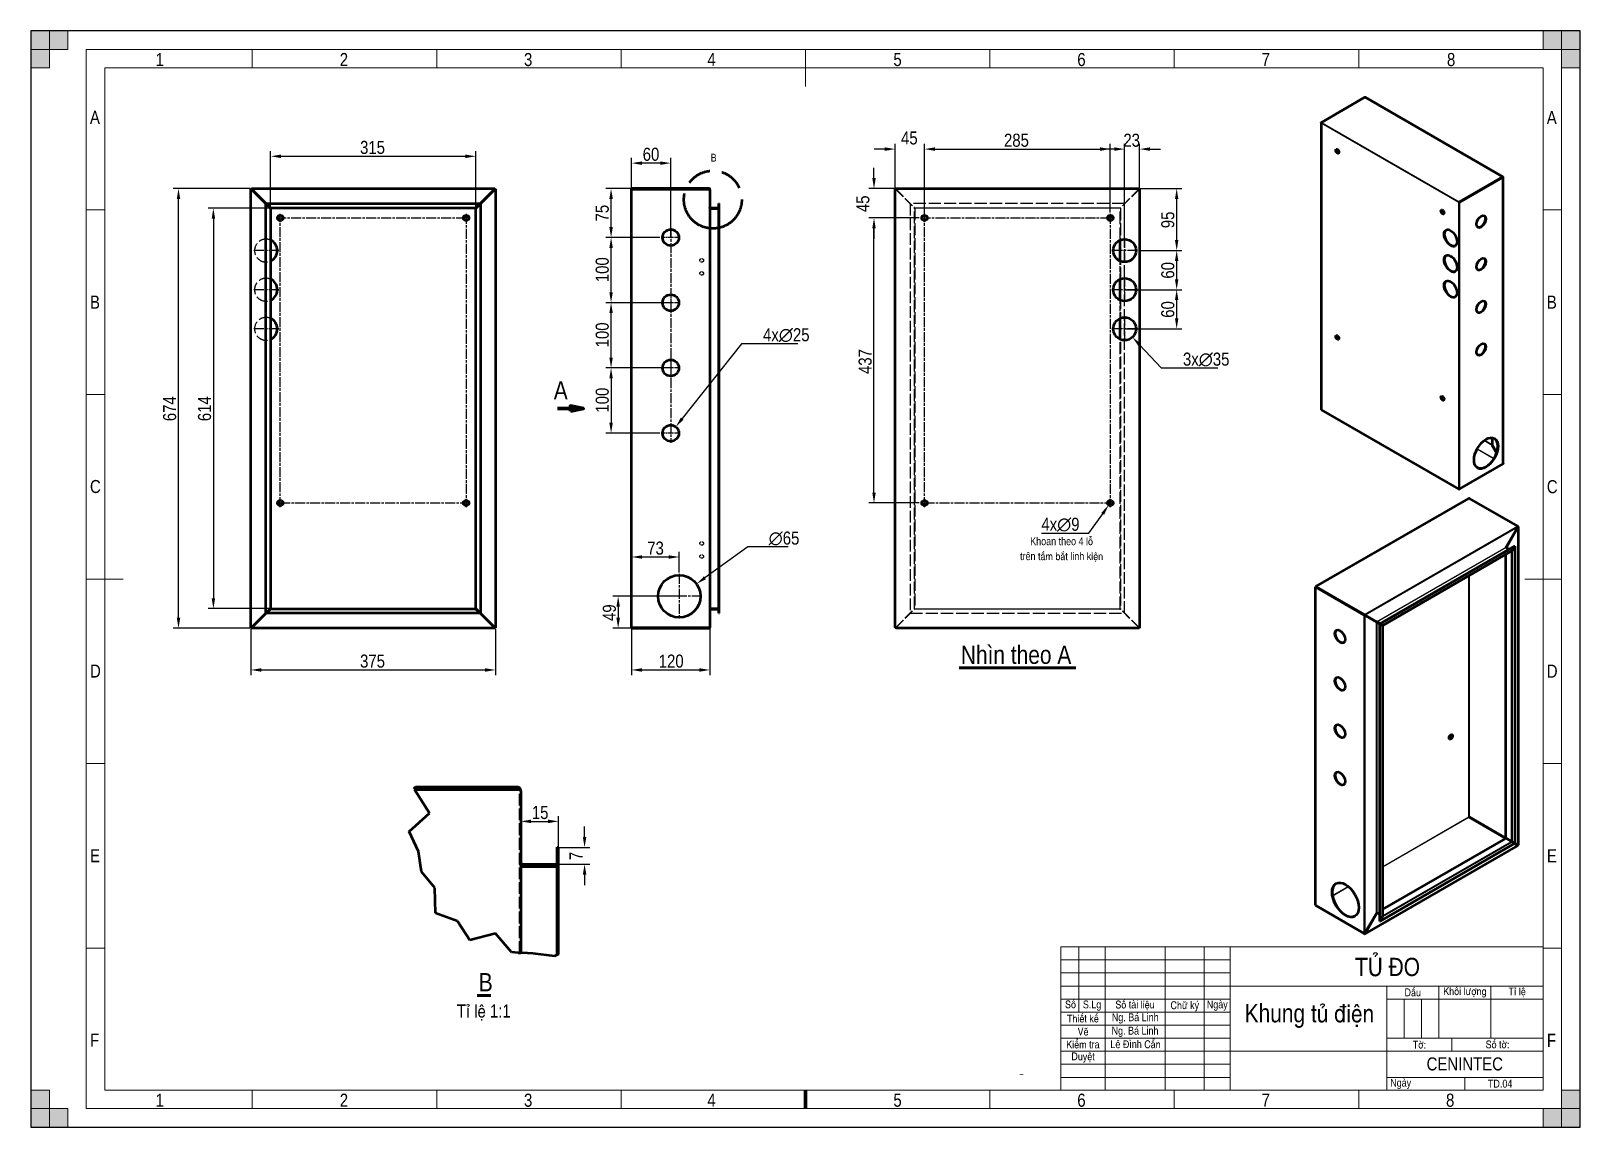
# Model space of a CAD drawing. Header units: millimetres. Extents: x 0 to 2376, y 0 to 1680.
import ezdxf

# ---------------------------------------------------------------- set-up
doc = ezdxf.new("R2010")
doc.units = ezdxf.units.MM
doc.header["$LTSCALE"] = 4
for name, pattern in [('CHAIN', [0.7087, 0.4724, -0.0591, 0.1181, -0.0591]), ('DASHED', [0.2067, 0.1654, -0.0413]), ('DOUBLE_DASH_CHAIN', [1.2403, 0.6614, -0.0827, 0.1654, -0.0827, 0.1654, -0.0827])]:
    doc.linetypes.add(name, pattern=pattern)
for name, color, linetype, lineweight in [('Border (ANSI)', 7, 'Continuous', 70), ('Break Line (ANSI)', 7, 'Continuous', 50), ('Center Mark (ANSI)', 7, 'Continuous', 25), ('Centerline (ANSI)', 7, 'Continuous', 25), ('Co ban', 7, 'Continuous', 50), ('Detail Boundary (ANSI)', 7, 'DOUBLE_DASH_CHAIN', 50), ('Dimension (ANSI)', 7, 'Continuous', 25), ('Section Line (ANSI)', 7, 'DOUBLE_DASH_CHAIN', 70), ('Symbol (ANSI)', 7, 'Continuous', 25)]:
    doc.layers.add(name, color=color, linetype=linetype, lineweight=lineweight)
for name, color, linetype, lineweight, true_color in [('Khung ban ve', 5, 'Continuous', 15, 0x0000ff), ('Lien manh', 7, 'Continuous', 25, 0x020305), ('Manh', 7, 'DASHED', 25, 0x008000), ('Manh khung ten', 7, 'Continuous', 15, 0x994c4c), ('Net chu', 30, 'Continuous', 15, 0xff7f00), ('THIN', 5, 'Continuous', 15, 0x0000ff)]:
    doc.layers.add(name, color=color, linetype=linetype, lineweight=lineweight, true_color=true_color)
doc.styles.add('Do nham', font='')
doc.styles.add('Hinh cat 1', font='')
doc.styles.add('Linh_50', font='')
doc.styles.add('Note Text (ANSI)', font='')
doc.styles.add('StandardAM_ANSI', font='')
doc.styles.add('Text Style68', font='')
doc.styles.add('Text Style71', font='')
doc.styles.get('Do nham').set_extended_font_data('VNI-Helve-Condense')
doc.styles.get('Hinh cat 1').set_extended_font_data('VNI-Helve-Condense')
doc.styles.get('Linh_50').set_extended_font_data('VNI-Helve-Condense')
doc.styles.get('Note Text (ANSI)').set_extended_font_data('VNI-Helve-Condense')
doc.styles.get('StandardAM_ANSI').set_extended_font_data('VNI-Helve-Condense')
doc.styles.get('Text Style68').set_extended_font_data('VNI-Helve-Condense')
doc.styles.get('Text Style71').set_extended_font_data('VNI-Helve-Condense')
doc.dimstyles.new('Default - mm (ANSI)', dxfattribs={"dimscale": 4, "dimtxt": 5, "dimasz": 4, "dimexe": 2, "dimexo": 0.5, "dimgap": 0.8, "dimtad": 1, "dimtoh": 1, "dimdec": 0, "dimrnd": 1e-08, "dimzin": 4, "dimdsep": 46, "dimtxsty": 'StandardAM_ANSI', "dimcen": 0.09, "dimdle": 10, "dimclrd": 256, "dimclre": 256, "dimclrt": 256, "dimadec": 1, "dimazin": 1, "dimtfac": 0.61, "dimtofl": 0, "dimtmove": 0, "dimatfit": 3, "dimldrblk": 'DOT', "dimfxl": 1, "dimtolj": 1, "dimtzin": 4, "dimlwd": -1, "dimlwe": -1, "dimarcsym": 0})

msp = doc.modelspace()

# ---------------------------------------------------------------- texts
at = {"layer": 'Symbol (ANSI)', "insert": (1580.87, 884.92), "char_height": 12, "width": 143.165, "attachment_point": 5, "line_spacing_factor": 1.148431, "style": 'Note Text (ANSI)'}
msp.add_mtext('{\\fVNI-Helve-Condense|b0|i0;Khoan theo 4 loã \\P\\fVNI-Helve-Condense|b0|i0;treân taám baét linh kieän}', dxfattribs=at)
at = {"layer": 'Symbol (ANSI)', "attachment_point": 7}
for s, insert, char_height, style in [('Nhìn theo A', (1426.33, 709.54), 28, 'Text Style71'), ('B', (686.89, 207.87), 28, 'Text Style71'), ('Tæ leä 1:1', (653.22, 162.82), 20, 'Do nham')]:
    msp.add_mtext(s, dxfattribs=dict(at, insert=insert, char_height=char_height, style=style))
at = {"layer": 'Symbol (ANSI)', "attachment_point": 5, "style": 'Note Text (ANSI)'}
for s, insert, char_height, width in [('{\\fVNI-Helve-Condense|b0|i0;\\H28.0000;TUÛ ÑO}', (2080.79, 244.97), 28, 480.2364), ('{\\fVNI-Helve-Condense|b0|i0;\\H28.0000;Khung tuû ñieän}', (1960.95, 170.14), 28, 249.7245), ('{\\fVNI-Helve-Condense|b0|i0;TD.04}', (2253.53, 66.3), 12, 160.5318)]:
    msp.add_mtext(s, dxfattribs=dict(at, insert=insert, char_height=char_height, width=width))

# ---------------------------------------------------------------- blocks, each defined once
blk = doc.blocks.new('Borders A2_Thuong')
at = {"layer": 'THIN'}
for points in [[(0.01, 420.04), (14.15, 420.04), (14.15, 412.96), (0.01, 412.96)], [(7.08, 420.04), (7.08, 405.89), (0.01, 405.89), (0.01, 420.04)], [(594.01, 412.96), (594.01, 420.04), (579.87, 420.04), (579.87, 412.96)], [(594.01, 420.04), (586.94, 420.04), (586.94, 405.89), (594.01, 405.89)], [(0.01, -0.01), (7.08, -0.01), (7.08, 14.14), (0.01, 14.14)], [(586.94, -0.01), (586.94, 14.14), (594.01, 14.14), (594.01, -0.01)], [(0.01, 7.06), (0.01, -0.01), (14.15, -0.01), (14.15, 7.06)], [(594.01, -0.01), (579.87, -0.01), (579.87, 7.06), (594.01, 7.06)]]:
    blk.add_hatch(color=256, dxfattribs=at).paths.add_polyline_path(points)
at = {"layer": 'Border (ANSI)'}
for p, q in [((379.87, 20.06), (379.87, 20.02)), ((297.01, 14.14), (297.01, 7.06))]:
    blk.add_line(p, q, dxfattribs=at)
at = {"layer": 'Khung ban ve'}
for p, q in [((297.01, 412.96), (297.01, 398.82)), ((28.3, 405.89), (579.87, 405.89)), ((28.3, 14.14), (28.3, 405.89)), ((579.87, 405.89), (579.87, 14.14)), ((21.23, 210.01), (35.37, 210.01)), ((572.8, 210.01), (586.94, 210.01)), ((394.87, 69.02), (579.89, 69.02)), ((394.87, 14.02), (394.87, 69.02)), ((401.87, 44.02), (401.87, 69.02)), ((411.87, 14.02), (411.87, 69.02)), ((434.87, 14.02), (434.87, 69.02)), ((449.87, 14.02), (449.87, 69.02)), ((459.87, 14.02), (459.87, 69.02)), ((579.87, 64.02), (579.89, 64.02)), ((394.87, 54.02), (579.89, 54.02)), ((519.87, 14.02), (519.87, 54.02)), ((539.87, 34.02), (539.87, 54.02)), ((559.87, 34.02), (559.87, 54.02)), ((579.87, 59.02), (579.89, 59.02)), ((394.87, 49.02), (459.87, 49.02)), ((519.87, 49.02), (579.89, 49.02)), ((394.87, 44.02), (459.87, 44.02)), ((579.87, 44.02), (579.89, 44.02)), ((579.87, 39.02), (579.89, 39.02)), ((519.87, 34.02), (579.89, 34.02)), ((544.87, 29.02), (544.87, 34.02)), ((579.87, 29.02), (459.87, 29.02)), ((579.87, 24.02), (579.89, 24.02)), ((579.87, 14.14), (28.3, 14.14))]:
    blk.add_line(p, q, dxfattribs=at)
at = {"layer": 'Manh khung ten', "lineweight": 25}
for p, q in [((594.01, 420.04), (0.01, 420.04)), ((0.01, 420.04), (0.01, -0.01)), ((594.01, -0.01), (594.01, 420.04)), ((0.01, -0.01), (594.01, -0.01))]:
    blk.add_line(p, q, dxfattribs=at)
at = {"layer": 'Manh khung ten'}
for p, q in [((0.01, 420.04), (594.01, 420.04)), ((0.01, -0.01), (0.01, 420.04)), ((594.01, 420.04), (594.01, -0.01)), ((21.23, 412.96), (586.94, 412.96)), ((21.23, 7.06), (21.23, 412.96)), ((84.87, 412.96), (84.87, 405.89)), ((155.58, 412.96), (155.58, 405.89)), ((367.73, 412.96), (367.73, 405.89)), ((438.44, 412.96), (438.44, 405.89)), ((509.15, 412.96), (509.15, 405.89)), ((586.94, 412.96), (586.94, 7.06)), ((28.25, 351.5), (21.2, 351.5)), ((586.89, 351.5), (579.84, 351.5)), ((28.27, 280.73), (21.23, 280.73)), ((586.92, 280.73), (579.87, 280.73)), ((28.27, 139.35), (21.23, 139.35)), ((586.92, 139.3), (579.87, 139.3)), ((28.3, 68.59), (21.25, 68.59)), ((586.94, 68.53), (579.89, 68.53)), ((394.87, 64.02), (459.87, 64.02)), ((394.87, 59.02), (459.87, 59.02)), ((526.54, 34.02), (526.54, 49.02)), ((533.2, 34.02), (533.2, 49.02)), ((394.87, 39.02), (459.87, 39.02)), ((394.87, 34.02), (459.87, 34.02)), ((394.87, 29.02), (459.87, 29.02)), ((394.87, 24.02), (459.87, 24.02)), ((394.87, 19.02), (459.87, 19.02)), ((519.87, 19.02), (579.89, 19.02)), ((549.88, 19.02), (549.88, 14.14)), ((84.87, 14.14), (84.87, 7.06)), ((155.58, 14.14), (155.58, 7.06)), ((226.3, 14.14), (226.3, 7.06)), ((367.73, 14.14), (367.73, 7.06)), ((438.44, 14.14), (438.44, 7.06)), ((509.15, 14.14), (509.15, 7.06)), ((586.94, 7.06), (21.23, 7.06)), ((594.01, -0.01), (0.01, -0.01))]:
    blk.add_line(p, q, dxfattribs=at)
at = {"layer": 'Net chu'}
blk.add_line((226.3, 412.96), (226.3, 405.89), dxfattribs=at)
at = {"layer": 'THIN'}
for p, q in [((0.01, 412.96), (0.01, 420.04)), ((0.01, 420.04), (14.15, 420.04)), ((0.01, 420.04), (7.08, 420.04)), ((0.01, 405.89), (0.01, 420.04)), ((7.08, 420.04), (7.08, 405.89)), ((14.15, 420.04), (14.15, 412.96)), ((594.01, 420.04), (579.87, 420.04)), ((579.87, 420.04), (579.87, 412.96)), ((594.01, 420.04), (586.94, 420.04)), ((586.94, 420.04), (586.94, 405.89)), ((594.01, 412.96), (594.01, 420.04)), ((594.01, 405.89), (594.01, 420.04)), ((14.15, 412.96), (0.01, 412.96)), ((579.87, 412.96), (594.01, 412.96)), ((7.08, 405.89), (0.01, 405.89)), ((586.94, 405.89), (594.01, 405.89)), ((7.08, 14.14), (0.01, 14.14)), ((0.01, 14.14), (0.01, -0.01)), ((7.08, -0.01), (7.08, 14.14)), ((586.94, -0.01), (586.94, 14.14)), ((586.94, 14.14), (594.01, 14.14)), ((594.01, 14.14), (594.01, -0.01)), ((0.01, 7.06), (0.01, -0.01)), ((14.15, 7.06), (0.01, 7.06)), ((14.15, -0.01), (14.15, 7.06)), ((579.87, -0.01), (579.87, 7.06)), ((579.87, 7.06), (594.01, 7.06)), ((594.01, 7.06), (594.01, -0.01)), ((0.01, -0.01), (14.15, -0.01)), ((0.01, -0.01), (7.08, -0.01)), ((594.01, -0.01), (579.87, -0.01)), ((594.01, -0.01), (586.94, -0.01))]:
    blk.add_line(p, q, dxfattribs=at)
at = {"layer": 'Border (ANSI)', "style": 'Note Text (ANSI)'}
for s, insert, char_height, width, attachment_point in [('Daáu', (529.87, 51.55), 3, 19.9371, 5), ('Khoái löôïng', (549.86, 51.58), 3, 19.9371, 5), ('Tæ leä', (569.89, 51.58), 3, 19.9948, 5), ('Soá', (398.63, 46.96), 3, 7.075, 5), ('S.Lg', (406.89, 46.52), 3, 10.0576, 5), ('Soá taøi lieäu', (423.36, 46.56), 3, 22.8599, 5), ('Chöõ kyù', (442.46, 46.22), 3, 15.0245, 5), ('Ngaøy', (454.9, 46.52), 3, 10.0163, 5), ('Thieát keá', (403.38, 41.55), 3, 16.9679, 5), ('Ng. Baù Linh', (423.45, 41.6), 3, 22.8602, 5), ('Veõ', (403.45, 36.54), 3, 17.0139, 5), ('Ng. Baù Linh', (423.38, 36.45), 3, 22.8602, 5), ('Kieåm tra', (403.38, 31.59), 3, 16.9779, 5), ('Leâ Ñình Caån', (423.56, 31.67), 3, 22.8602, 5), ('Tôø:', (532.42, 31.54), 3, 24.9188, 5), ('Soá tôø:', (562.36, 31.61), 3, 34.8305, 5), ('Duyeät', (403.45, 26.61), 3, 16.9779, 5), ('\\fVNI-Helve-Condense|b0|i0;\\H5.0000;CENINTEC', (549.82, 24.14), 5, 59.8872, 5), ('Ngaøy', (521.24, 16.5), 3, 30.0083, 4)]:
    blk.add_mtext(s, dxfattribs=dict(at, insert=insert, char_height=char_height, width=width, attachment_point=attachment_point))
at = {"layer": 'Net chu', "style": 'Linh_50'}
for s, p in [('1', (47.82, 406.6)), ('2', (118.43, 406.6)), ('3', (189.07, 406.6)), ('4', (259.37, 406.6)), ('5', (330.72, 406.6)), ('6', (401.23, 406.6)), ('7', (471.92, 406.6)), ('8', (542.99, 406.6)), ('A', (22.62, 384.44)), ('A', (581.26, 384.38)), ('B', (22.64, 313.62)), ('B', (581.28, 313.62)), ('C', (22.64, 242.96)), ('C', (581.28, 242.9)), ('D', (22.64, 172.24)), ('D', (581.28, 172.19)), ('E', (22.66, 101.47)), ('E', (581.31, 101.42)), ('F', (22.66, 30.76)), ('F', (581.31, 30.71)), ('1', (47.82, 7.77)), ('2', (118.43, 7.77)), ('3', (189.07, 7.77)), ('4', (259.37, 7.77)), ('5', (330.72, 7.77)), ('6', (401.23, 7.77)), ('7', (471.92, 7.77)), ('8', (542.63, 7.77))]:
    blk.add_text(s, height=5, dxfattribs=at).set_placement(p)
blk = doc.blocks.new('*D5')
at = {"layer": 'Defpoints', "color": 0, "transparency": 16777216}
for p in [(337.5, 765.4), (712.5, 765.4), (712.5, 700.6)]:
    blk.add_point(p, dxfattribs=at)
at = {"layer": 'Dimension (ANSI)', "transparency": 16777216}
for p, q in [((337.5, 763.4), (337.5, 692.6)), ((712.5, 763.4), (712.5, 692.6)), ((353.5, 700.6), (696.5, 700.6))]:
    blk.add_line(p, q, dxfattribs=at)
for points in [[(353.5, 703.3), (353.5, 697.9), (337.5, 700.6)], [(696.5, 703.3), (696.5, 697.9), (712.5, 700.6)]]:
    blk.add_solid(points, dxfattribs=at)
at = {"layer": 'Dimension (ANSI)', "color": 150, "true_color": 0x0080ff, "transparency": 16777216, "insert": (504.8, 724.2), "char_height": 20, "attachment_point": 1, "style": 'StandardAM_ANSI'}
blk.add_mtext('\\A1;375', dxfattribs=at)
blk = doc.blocks.new('_Dot')
at = {"color": 0, "linetype": 'ByBlock', "lineweight": -2}
blk.add_line((-0.5, 0), (-1, 0), dxfattribs=at)
at = {"color": 0, "linetype": 'ByBlock', "const_width": 0.5}
blk.add_lwpolyline([(-0.25, 0, 1), (0.25, 0, 1)], format="xyb", close=True, dxfattribs=at)
blk = doc.blocks.new('*D6')
at = {"layer": 'Defpoints', "color": 0, "transparency": 16777216}
for p in [(226.3, 1438.6), (338.3, 1438.6), (338.3, 764.6)]:
    blk.add_point(p, dxfattribs=at)
at = {"layer": 'Dimension (ANSI)', "transparency": 16777216}
for p, q in [((336.3, 1438.6), (218.3, 1438.6)), ((226.3, 780.6), (226.3, 1422.6)), ((336.3, 764.6), (218.3, 764.6))]:
    blk.add_line(p, q, dxfattribs=at)
for points in [[(223.7, 1422.6), (229, 1422.6), (226.3, 1438.6)], [(223.7, 780.6), (229, 780.6), (226.3, 764.6)]]:
    blk.add_solid(points, dxfattribs=at)
at = {"layer": 'Dimension (ANSI)', "color": 150, "true_color": 0x0080ff, "transparency": 16777216, "insert": (202.7, 1082), "char_height": 20, "attachment_point": 1, "rotation": 90, "style": 'StandardAM_ANSI'}
blk.add_mtext('\\A1;674', dxfattribs=at)
blk = doc.blocks.new('*D7')
at = {"layer": 'Defpoints', "color": 0, "transparency": 16777216}
for p in [(367.8, 1408.6), (279.8, 794.6), (367.8, 794.6)]:
    blk.add_point(p, dxfattribs=at)
at = {"layer": 'Dimension (ANSI)', "transparency": 16777216}
for p, q in [((365.8, 1408.6), (271.8, 1408.6)), ((279.8, 1392.6), (279.8, 810.6)), ((365.8, 794.6), (271.8, 794.6))]:
    blk.add_line(p, q, dxfattribs=at)
for points in [[(277.2, 1392.6), (282.5, 1392.6), (279.8, 1408.6)], [(277.2, 810.6), (282.5, 810.6), (279.8, 794.6)]]:
    blk.add_solid(points, dxfattribs=at)
at = {"layer": 'Dimension (ANSI)', "color": 150, "true_color": 0x0080ff, "transparency": 16777216, "insert": (256.2, 1082), "char_height": 20, "attachment_point": 1, "rotation": 90, "style": 'StandardAM_ANSI'}
blk.add_mtext('\\A1;614', dxfattribs=at)
blk = doc.blocks.new('*D8')
at = {"layer": 'Defpoints', "color": 0, "transparency": 16777216}
for p in [(682.5, 1488.1), (367.5, 1408.2), (682.5, 1408.2)]:
    blk.add_point(p, dxfattribs=at)
at = {"layer": 'Dimension (ANSI)', "transparency": 16777216}
for p, q in [((367.5, 1410.2), (367.5, 1496.1)), ((383.5, 1488.1), (666.5, 1488.1)), ((682.5, 1410.2), (682.5, 1496.1))]:
    blk.add_line(p, q, dxfattribs=at)
for points in [[(383.5, 1490.7), (383.5, 1485.4), (367.5, 1488.1)], [(666.5, 1490.7), (666.5, 1485.4), (682.5, 1488.1)]]:
    blk.add_solid(points, dxfattribs=at)
at = {"layer": 'Dimension (ANSI)', "color": 150, "true_color": 0x0080ff, "transparency": 16777216, "insert": (504.8, 1511.7), "char_height": 20, "attachment_point": 1, "style": 'StandardAM_ANSI'}
blk.add_mtext('\\A1;315', dxfattribs=at)
blk = doc.blocks.new('2dTransSection6')
at = {"layer": 'Section Line (ANSI)', "linetype": 'Continuous'}
for p, q in [((201.88, 275.32), (206.88, 275.32)), ((211.88, 275.32), (206.88, 276.32)), ((206.88, 276.32), (206.88, 274.32)), ((206.88, 275.32), (211.88, 275.32)), ((206.88, 274.32), (211.88, 275.32))]:
    blk.add_line(p, q, dxfattribs=at)
at = {"layer": 'Section Line (ANSI)', "linetype": 'Continuous', "flags": 128}
blk.add_lwpolyline([(206.88, 274.32), (211.88, 275.32), (206.88, 276.32), (206.88, 274.32)], dxfattribs=at)
at = {"layer": 'Section Line (ANSI)'}
blk.add_solid([(206.88, 274.32), (211.88, 275.32), (206.88, 276.32), (206.88, 274.32)], dxfattribs=at)
at = {"layer": 'Section Line (ANSI)', "insert": (200.48, 278.82), "char_height": 7, "attachment_point": 7, "style": 'Text Style68'}
blk.add_mtext('A', dxfattribs=at)
blk = doc.blocks.new('*D10')
at = {"layer": 'Defpoints', "color": 0, "transparency": 16777216}
for p in [(921.3, 765.6), (1041.3, 765.9), (1041.3, 700.6)]:
    blk.add_point(p, dxfattribs=at)
at = {"layer": 'Dimension (ANSI)', "transparency": 16777216}
for p, q in [((921.3, 763.6), (921.3, 692.6)), ((1041.3, 763.9), (1041.3, 692.6)), ((937.3, 700.6), (1025.3, 700.6))]:
    blk.add_line(p, q, dxfattribs=at)
for points in [[(937.3, 703.3), (937.3, 697.9), (921.3, 700.6)], [(1025.3, 703.3), (1025.3, 697.9), (1041.3, 700.6)]]:
    blk.add_solid(points, dxfattribs=at)
at = {"layer": 'Dimension (ANSI)', "color": 150, "true_color": 0x0080ff, "transparency": 16777216, "insert": (962.9, 724.2), "char_height": 20, "attachment_point": 1, "style": 'StandardAM_ANSI'}
blk.add_mtext('\\A1;120', dxfattribs=at)
blk = doc.blocks.new('2dDetail4')
at = {"layer": 'Detail Boundary (ANSI)', "ltscale": 14.03619}
blk.add_circle((261.48, 355.41), 11.08, dxfattribs=at)
at = {"layer": 'Detail Boundary (ANSI)', "insert": (260.64, 369.99), "char_height": 3, "attachment_point": 7, "style": 'Hinh cat 1'}
blk.add_mtext('B', dxfattribs=at)
blk = doc.blocks.new('*D12')
at = {"layer": 'Defpoints', "color": 0, "transparency": 16777216}
for p in [(751.2, 468.5), (809.2, 468.5), (809.2, 427.3)]:
    blk.add_point(p, dxfattribs=at)
at = {"layer": 'Dimension (ANSI)', "transparency": 16777216}
for p, q in [((809.2, 429.3), (809.2, 476.5)), ((767.2, 468.5), (793.2, 468.5))]:
    blk.add_line(p, q, dxfattribs=at)
for points in [[(767.2, 471.2), (767.2, 465.8), (751.2, 468.5)], [(793.2, 471.2), (793.2, 465.8), (809.2, 468.5)]]:
    blk.add_solid(points, dxfattribs=at)
at = {"layer": 'Dimension (ANSI)', "color": 150, "true_color": 0x0080ff, "transparency": 16777216, "insert": (768.3, 492.1), "char_height": 20, "attachment_point": 1, "style": 'StandardAM_ANSI'}
blk.add_mtext('\\A1;15', dxfattribs=at)
blk = doc.blocks.new('*D13')
at = {"layer": 'Defpoints', "color": 0, "transparency": 16777216}
for p in [(809.2, 428.7), (849.2, 428.7), (805.2, 402.7)]:
    blk.add_point(p, dxfattribs=at)
at = {"layer": 'Dimension (ANSI)', "transparency": 16777216}
for p, q in [((849.2, 444.7), (849.2, 460.7)), ((811.2, 428.7), (857.2, 428.7)), ((807.2, 402.7), (857.2, 402.7)), ((849.2, 386.7), (849.2, 370.7))]:
    blk.add_line(p, q, dxfattribs=at)
for points in [[(846.5, 444.7), (851.9, 444.7), (849.2, 428.7)], [(846.5, 386.7), (851.9, 386.7), (849.2, 402.7)]]:
    blk.add_solid(points, dxfattribs=at)
at = {"layer": 'Dimension (ANSI)', "color": 150, "true_color": 0x0080ff, "transparency": 16777216, "insert": (826, 409.1), "char_height": 20, "attachment_point": 1, "rotation": 90, "style": 'StandardAM_ANSI'}
blk.add_mtext('\\A1;7', dxfattribs=at)
blk = doc.blocks.new('*D14')
at = {"layer": 'Defpoints', "color": 0, "transparency": 16777216}
for p in [(921.3, 1477.6), (921.3, 1437.6), (981.3, 1363.6)]:
    blk.add_point(p, dxfattribs=at)
at = {"layer": 'Dimension (ANSI)', "transparency": 16777216}
for p, q in [((921.3, 1439.6), (921.3, 1485.6)), ((965.3, 1477.6), (937.3, 1477.6)), ((981.3, 1365.6), (981.3, 1485.6))]:
    blk.add_line(p, q, dxfattribs=at)
for points in [[(937.3, 1480.2), (937.3, 1474.9), (921.3, 1477.6)], [(965.3, 1480.2), (965.3, 1474.9), (981.3, 1477.6)]]:
    blk.add_solid(points, dxfattribs=at)
at = {"layer": 'Dimension (ANSI)', "color": 150, "true_color": 0x0080ff, "transparency": 16777216, "insert": (938.3, 1501.2), "char_height": 20, "attachment_point": 1, "style": 'StandardAM_ANSI'}
blk.add_mtext('\\A1;60', dxfattribs=at)
blk = doc.blocks.new('*D15')
at = {"layer": 'Defpoints', "color": 0, "transparency": 16777216}
for p in [(889.8, 1438.6), (922.3, 1438.6), (966.8, 1363.6)]:
    blk.add_point(p, dxfattribs=at)
at = {"layer": 'Dimension (ANSI)', "transparency": 16777216}
for p, q in [((920.3, 1438.6), (881.8, 1438.6)), ((889.8, 1379.6), (889.8, 1422.6)), ((964.8, 1363.6), (881.8, 1363.6))]:
    blk.add_line(p, q, dxfattribs=at)
for points in [[(887.2, 1422.6), (892.5, 1422.6), (889.8, 1438.6)], [(887.2, 1379.6), (892.5, 1379.6), (889.8, 1363.6)]]:
    blk.add_solid(points, dxfattribs=at)
at = {"layer": 'Dimension (ANSI)', "color": 150, "true_color": 0x0080ff, "transparency": 16777216, "insert": (866.2, 1388.2), "char_height": 20, "attachment_point": 1, "rotation": 90, "style": 'StandardAM_ANSI'}
blk.add_mtext('\\A1;75', dxfattribs=at)
blk = doc.blocks.new('*D16')
at = {"layer": 'Defpoints', "color": 0, "transparency": 16777216}
for p in [(889.8, 1363.6), (966.8, 1363.6), (981.3, 1263.6)]:
    blk.add_point(p, dxfattribs=at)
at = {"layer": 'Dimension (ANSI)', "transparency": 16777216}
for p, q in [((964.8, 1363.6), (881.8, 1363.6)), ((889.8, 1279.6), (889.8, 1347.6)), ((979.3, 1263.6), (881.8, 1263.6))]:
    blk.add_line(p, q, dxfattribs=at)
for points in [[(887.2, 1347.6), (892.5, 1347.6), (889.8, 1363.6)], [(887.2, 1279.6), (892.5, 1279.6), (889.8, 1263.6)]]:
    blk.add_solid(points, dxfattribs=at)
at = {"layer": 'Dimension (ANSI)', "color": 150, "true_color": 0x0080ff, "transparency": 16777216, "insert": (866.2, 1295.1), "char_height": 20, "attachment_point": 1, "rotation": 90, "style": 'StandardAM_ANSI'}
blk.add_mtext('\\A1;100', dxfattribs=at)
blk = doc.blocks.new('*D17')
at = {"layer": 'Defpoints', "color": 0, "transparency": 16777216}
for p in [(889.8, 1263.6), (981.3, 1263.6), (981.3, 1163.6)]:
    blk.add_point(p, dxfattribs=at)
at = {"layer": 'Dimension (ANSI)', "transparency": 16777216}
for p, q in [((979.3, 1263.6), (881.8, 1263.6)), ((889.8, 1179.6), (889.8, 1247.6)), ((979.3, 1163.6), (881.8, 1163.6))]:
    blk.add_line(p, q, dxfattribs=at)
for points in [[(887.2, 1247.6), (892.5, 1247.6), (889.8, 1263.6)], [(887.2, 1179.6), (892.5, 1179.6), (889.8, 1163.6)]]:
    blk.add_solid(points, dxfattribs=at)
at = {"layer": 'Dimension (ANSI)', "color": 150, "true_color": 0x0080ff, "transparency": 16777216, "insert": (866.2, 1195.1), "char_height": 20, "attachment_point": 1, "rotation": 90, "style": 'StandardAM_ANSI'}
blk.add_mtext('\\A1;100', dxfattribs=at)
blk = doc.blocks.new('*D18')
at = {"layer": 'Defpoints', "color": 0, "transparency": 16777216}
for p in [(981.3, 1163.6), (889.8, 1063.6), (966.8, 1063.6)]:
    blk.add_point(p, dxfattribs=at)
at = {"layer": 'Dimension (ANSI)', "transparency": 16777216}
for p, q in [((979.3, 1163.6), (881.8, 1163.6)), ((889.8, 1147.6), (889.8, 1079.6)), ((964.8, 1063.6), (881.8, 1063.6))]:
    blk.add_line(p, q, dxfattribs=at)
for points in [[(887.2, 1147.6), (892.5, 1147.6), (889.8, 1163.6)], [(887.2, 1079.6), (892.5, 1079.6), (889.8, 1063.6)]]:
    blk.add_solid(points, dxfattribs=at)
at = {"layer": 'Dimension (ANSI)', "color": 150, "true_color": 0x0080ff, "transparency": 16777216, "insert": (866.2, 1095.1), "char_height": 20, "attachment_point": 1, "rotation": 90, "style": 'StandardAM_ANSI'}
blk.add_mtext('\\A1;100', dxfattribs=at)
blk = doc.blocks.new('*D19')
at = {"layer": 'Defpoints', "color": 0, "transparency": 16777216}
for p in [(994.4, 813.5), (900.7, 764.6), (922.3, 764.6)]:
    blk.add_point(p, dxfattribs=at)
at = {"layer": 'Dimension (ANSI)', "transparency": 16777216}
for p, q in [((992.4, 813.5), (892.7, 813.5)), ((900.7, 797.5), (900.7, 780.6)), ((920.3, 764.6), (892.7, 764.6))]:
    blk.add_line(p, q, dxfattribs=at)
for points in [[(898, 797.5), (903.4, 797.5), (900.7, 813.5)], [(898, 780.6), (903.4, 780.6), (900.7, 764.6)]]:
    blk.add_solid(points, dxfattribs=at)
at = {"layer": 'Dimension (ANSI)', "color": 150, "true_color": 0x0080ff, "transparency": 16777216, "insert": (877.1, 775.7), "char_height": 20, "attachment_point": 1, "rotation": 90, "style": 'StandardAM_ANSI'}
blk.add_mtext('\\A1;49', dxfattribs=at)
blk = doc.blocks.new('*D20')
at = {"layer": 'Defpoints', "color": 0, "transparency": 16777216}
for p in [(921.3, 873.8), (994.4, 873.8), (994.4, 848)]:
    blk.add_point(p, dxfattribs=at)
at = {"layer": 'Dimension (ANSI)', "transparency": 16777216}
for p, q in [((994.4, 850), (994.4, 881.8)), ((937.3, 873.8), (978.4, 873.8))]:
    blk.add_line(p, q, dxfattribs=at)
for points in [[(937.3, 876.4), (937.3, 871.1), (921.3, 873.8)], [(978.4, 876.4), (978.4, 871.1), (994.4, 873.8)]]:
    blk.add_solid(points, dxfattribs=at)
at = {"layer": 'Dimension (ANSI)', "color": 150, "true_color": 0x0080ff, "transparency": 16777216, "insert": (945.3, 897.4), "char_height": 20, "attachment_point": 1, "style": 'StandardAM_ANSI'}
blk.add_mtext('\\A1;73', dxfattribs=at)
blk = doc.blocks.new('*D21')
at = {"layer": 'Defpoints', "color": 0, "transparency": 16777216}
for p in [(1293.1, 1393.6), (1364.3, 1393.6), (1364.3, 956.6)]:
    blk.add_point(p, dxfattribs=at)
at = {"layer": 'Dimension (ANSI)', "transparency": 16777216}
for p, q in [((1362.3, 1393.6), (1285.1, 1393.6)), ((1293.1, 972.6), (1293.1, 1377.6)), ((1362.3, 956.6), (1285.1, 956.6))]:
    blk.add_line(p, q, dxfattribs=at)
for points in [[(1290.5, 1377.6), (1295.8, 1377.6), (1293.1, 1393.6)], [(1290.5, 972.6), (1295.8, 972.6), (1293.1, 956.6)]]:
    blk.add_solid(points, dxfattribs=at)
at = {"layer": 'Dimension (ANSI)', "color": 150, "true_color": 0x0080ff, "transparency": 16777216, "insert": (1269.5, 1154.3), "char_height": 20, "attachment_point": 1, "rotation": 90, "style": 'StandardAM_ANSI'}
blk.add_mtext('\\A1;437', dxfattribs=at)
blk = doc.blocks.new('*D22')
at = {"layer": 'Defpoints', "color": 0, "transparency": 16777216}
for p in [(1655.6, 1499.1), (1370.6, 1399.8), (1655.6, 1399.8)]:
    blk.add_point(p, dxfattribs=at)
at = {"layer": 'Dimension (ANSI)', "transparency": 16777216}
for p, q in [((1370.6, 1401.8), (1370.6, 1507.1)), ((1386.6, 1499.1), (1639.6, 1499.1)), ((1655.6, 1401.8), (1655.6, 1507.1))]:
    blk.add_line(p, q, dxfattribs=at)
for points in [[(1386.6, 1501.8), (1386.6, 1496.4), (1370.6, 1499.1)], [(1639.6, 1501.8), (1639.6, 1496.4), (1655.6, 1499.1)]]:
    blk.add_solid(points, dxfattribs=at)
at = {"layer": 'Dimension (ANSI)', "color": 150, "true_color": 0x0080ff, "transparency": 16777216, "insert": (1492.5, 1522.7), "char_height": 20, "attachment_point": 1, "style": 'StandardAM_ANSI'}
blk.add_mtext('\\A1;285', dxfattribs=at)
blk = doc.blocks.new('*D23')
at = {"layer": 'Defpoints', "color": 0, "transparency": 16777216}
for p in [(989.1, 1073.4), (973.6, 1053.7)]:
    blk.add_point(p, dxfattribs=at)
at = {"layer": 'Dimension (ANSI)', "transparency": 16777216}
for p, q in [((1089.9, 1200.8), (999, 1085.9)), ((1176.5, 1200.8), (1089.9, 1200.8)), ((981, 1063.6), (981.7, 1063.6)), ((981.3, 1063.2), (981.3, 1063.9))]:
    blk.add_line(p, q, dxfattribs=at)
blk.add_solid([(996.9, 1087.6), (1001.1, 1084.3), (989.1, 1073.4)], dxfattribs=at)
at = {"layer": 'Dimension (ANSI)', "color": 150, "true_color": 0x0080ff, "transparency": 16777216, "insert": (1122.9, 1224.5), "char_height": 20, "attachment_point": 1, "style": 'StandardAM_ANSI'}
blk.add_mtext('\\A1;\\fVNI-Helve-Condense|b0|i0;\\H20.0000;4x∅25', dxfattribs=at)
blk = doc.blocks.new('*D24')
at = {"layer": 'Defpoints', "color": 0, "transparency": 16777216}
for p in [(1020.8, 832.5), (968, 794.5)]:
    blk.add_point(p, dxfattribs=at)
at = {"layer": 'Dimension (ANSI)', "transparency": 16777216}
for p, q in [((1099.4, 889.2), (1033.8, 841.9)), ((1161.5, 889.2), (1099.4, 889.2)), ((994.1, 813.5), (994.8, 813.5)), ((994.4, 813.2), (994.4, 813.9))]:
    blk.add_line(p, q, dxfattribs=at)
blk.add_solid([(1032.2, 844), (1035.3, 839.7), (1020.8, 832.5)], dxfattribs=at)
at = {"layer": 'Dimension (ANSI)', "color": 150, "true_color": 0x0080ff, "transparency": 16777216, "insert": (1131.5, 912.8), "char_height": 20, "attachment_point": 1, "style": 'StandardAM_ANSI'}
blk.add_mtext('\\A1;∅65', dxfattribs=at)
blk = doc.blocks.new('*D25')
at = {"layer": 'Defpoints', "color": 0, "transparency": 16777216}
for p in [(1699.6, 1438.6), (1757.4, 1438.6), (1697.1, 1343.6)]:
    blk.add_point(p, dxfattribs=at)
at = {"layer": 'Dimension (ANSI)', "transparency": 16777216}
for p, q in [((1701.6, 1438.6), (1765.4, 1438.6)), ((1757.4, 1359.6), (1757.4, 1422.6)), ((1699.1, 1343.6), (1765.4, 1343.6))]:
    blk.add_line(p, q, dxfattribs=at)
for points in [[(1754.7, 1422.6), (1760, 1422.6), (1757.4, 1438.6)], [(1754.7, 1359.6), (1760, 1359.6), (1757.4, 1343.6)]]:
    blk.add_solid(points, dxfattribs=at)
at = {"layer": 'Dimension (ANSI)', "color": 150, "true_color": 0x0080ff, "transparency": 16777216, "insert": (1733.7, 1377.8), "char_height": 20, "attachment_point": 1, "rotation": 90, "style": 'StandardAM_ANSI'}
blk.add_mtext('\\A1;95', dxfattribs=at)
blk = doc.blocks.new('*D26')
at = {"layer": 'Defpoints', "color": 0, "transparency": 16777216}
for p in [(1697.1, 1343.6), (1757.4, 1343.6), (1697.2, 1283.6)]:
    blk.add_point(p, dxfattribs=at)
at = {"layer": 'Dimension (ANSI)', "transparency": 16777216}
for p, q in [((1699.1, 1343.6), (1765.4, 1343.6)), ((1757.4, 1299.6), (1757.4, 1327.6)), ((1699.2, 1283.6), (1765.4, 1283.6))]:
    blk.add_line(p, q, dxfattribs=at)
for points in [[(1754.7, 1327.6), (1760, 1327.6), (1757.4, 1343.6)], [(1754.7, 1299.6), (1760, 1299.6), (1757.4, 1283.6)]]:
    blk.add_solid(points, dxfattribs=at)
at = {"layer": 'Dimension (ANSI)', "color": 150, "true_color": 0x0080ff, "transparency": 16777216, "insert": (1733.7, 1300.5), "char_height": 20, "attachment_point": 1, "rotation": 90, "style": 'StandardAM_ANSI'}
blk.add_mtext('\\A1;60', dxfattribs=at)
blk = doc.blocks.new('*D27')
at = {"layer": 'Defpoints', "color": 0, "transparency": 16777216}
for p in [(1677.6, 1283.6), (1757.4, 1283.6), (1677.6, 1223.6)]:
    blk.add_point(p, dxfattribs=at)
at = {"layer": 'Dimension (ANSI)', "transparency": 16777216}
for p, q in [((1679.6, 1283.6), (1765.4, 1283.6)), ((1757.4, 1239.6), (1757.4, 1267.6)), ((1679.6, 1223.6), (1765.4, 1223.6))]:
    blk.add_line(p, q, dxfattribs=at)
for points in [[(1754.7, 1267.6), (1760, 1267.6), (1757.4, 1283.6)], [(1754.7, 1239.6), (1760, 1239.6), (1757.4, 1223.6)]]:
    blk.add_solid(points, dxfattribs=at)
at = {"layer": 'Dimension (ANSI)', "color": 150, "true_color": 0x0080ff, "transparency": 16777216, "insert": (1733.7, 1240.5), "char_height": 20, "attachment_point": 1, "rotation": 90, "style": 'StandardAM_ANSI'}
blk.add_mtext('\\A1;60', dxfattribs=at)
blk = doc.blocks.new('*D28')
at = {"layer": 'Defpoints', "color": 0, "transparency": 16777216}
for p in [(1665.6, 1236.3), (1689.6, 1210.8)]:
    blk.add_point(p, dxfattribs=at)
at = {"layer": 'Dimension (ANSI)', "transparency": 16777216}
for p, q in [((1677.2, 1223.6), (1678, 1223.6)), ((1677.6, 1223.2), (1677.6, 1223.9)), ((1733.9, 1163.5), (1700.5, 1199.1)), ((1820.4, 1163.5), (1733.9, 1163.5))]:
    blk.add_line(p, q, dxfattribs=at)
blk.add_solid([(1702.4, 1200.9), (1698.5, 1197.3), (1689.6, 1210.8)], dxfattribs=at)
at = {"layer": 'Dimension (ANSI)', "color": 150, "true_color": 0x0080ff, "transparency": 16777216, "insert": (1767, 1187.1), "char_height": 20, "attachment_point": 1, "style": 'StandardAM_ANSI'}
blk.add_mtext('\\A1;\\fVNI-Helve-Condense|b0|i0;\\H20.0000;3x∅35', dxfattribs=at)
blk = doc.blocks.new('*D29')
at = {"layer": 'Defpoints', "color": 0, "transparency": 16777216}
for p in [(1677.6, 1499.1), (1700.6, 1437.6), (1677.6, 1363.1)]:
    blk.add_point(p, dxfattribs=at)
at = {"layer": 'Dimension (ANSI)', "transparency": 16777216}
for p, q in [((1661.6, 1499.1), (1645.6, 1499.1)), ((1677.6, 1365.1), (1677.6, 1507.1)), ((1700.6, 1439.6), (1700.6, 1507.1)), ((1716.6, 1499.1), (1732.6, 1499.1))]:
    blk.add_line(p, q, dxfattribs=at)
for points in [[(1661.6, 1501.8), (1661.6, 1496.4), (1677.6, 1499.1)], [(1716.6, 1501.8), (1716.6, 1496.4), (1700.6, 1499.1)]]:
    blk.add_solid(points, dxfattribs=at)
at = {"layer": 'Dimension (ANSI)', "color": 150, "true_color": 0x0080ff, "transparency": 16777216, "insert": (1675.6, 1522.7), "char_height": 20, "attachment_point": 1, "style": 'StandardAM_ANSI'}
blk.add_mtext('\\A1;23', dxfattribs=at)
blk = doc.blocks.new('*D30')
at = {"layer": 'Defpoints', "color": 0, "transparency": 16777216}
for p in [(1370.6, 1499.1), (1325.6, 1437.6), (1370.6, 1393.6)]:
    blk.add_point(p, dxfattribs=at)
at = {"layer": 'Dimension (ANSI)', "transparency": 16777216}
for p, q in [((1309.6, 1499.1), (1293.6, 1499.1)), ((1325.6, 1439.6), (1325.6, 1507.1)), ((1370.6, 1395.6), (1370.6, 1507.1)), ((1386.6, 1499.1), (1402.6, 1499.1))]:
    blk.add_line(p, q, dxfattribs=at)
for points in [[(1309.6, 1501.8), (1309.6, 1496.4), (1325.6, 1499.1)], [(1386.6, 1501.8), (1386.6, 1496.4), (1370.6, 1499.1)]]:
    blk.add_solid(points, dxfattribs=at)
at = {"layer": 'Dimension (ANSI)', "color": 150, "true_color": 0x0080ff, "transparency": 16777216, "insert": (1334.6, 1526.2), "char_height": 20, "attachment_point": 1, "style": 'StandardAM_ANSI'}
blk.add_mtext('\\A1;45', dxfattribs=at)
blk = doc.blocks.new('*D31')
at = {"layer": 'Defpoints', "color": 0, "transparency": 16777216}
for p in [(1293.1, 1438.6), (1326.6, 1438.6), (1364.3, 1393.6)]:
    blk.add_point(p, dxfattribs=at)
at = {"layer": 'Dimension (ANSI)', "transparency": 16777216}
for p, q in [((1293.1, 1454.6), (1293.1, 1470.6)), ((1324.6, 1438.6), (1285.1, 1438.6)), ((1362.3, 1393.6), (1285.1, 1393.6)), ((1293.1, 1377.6), (1293.1, 1361.6))]:
    blk.add_line(p, q, dxfattribs=at)
for points in [[(1290.5, 1454.6), (1295.8, 1454.6), (1293.1, 1438.6)], [(1290.5, 1377.6), (1295.8, 1377.6), (1293.1, 1393.6)]]:
    blk.add_solid(points, dxfattribs=at)
at = {"layer": 'Dimension (ANSI)', "color": 150, "true_color": 0x0080ff, "transparency": 16777216, "insert": (1266, 1402.5), "char_height": 20, "attachment_point": 1, "rotation": 90, "style": 'StandardAM_ANSI'}
blk.add_mtext('\\A1;45', dxfattribs=at)
blk = doc.blocks.new('*D32')
at = {"layer": 'Defpoints', "color": 0, "transparency": 16777216}
for p in [(1653.1, 953.1), (1658.1, 960)]:
    blk.add_point(p, dxfattribs=at)
at = {"layer": 'Dimension (ANSI)', "transparency": 16777216}
for p, q in [((1655.2, 956.6), (1656, 956.6)), ((1655.6, 956.2), (1655.6, 956.9)), ((1622.7, 910.4), (1643.9, 940)), ((1549.8, 910.4), (1622.7, 910.4))]:
    blk.add_line(p, q, dxfattribs=at)
blk.add_solid([(1641.7, 941.6), (1646, 938.5), (1653.1, 953.1)], dxfattribs=at)
at = {"layer": 'Dimension (ANSI)', "color": 150, "true_color": 0x0080ff, "transparency": 16777216, "insert": (1549.8, 934), "char_height": 20, "attachment_point": 1, "style": 'StandardAM_ANSI'}
blk.add_mtext('\\A1;\\fVNI-Helve-Condense|b0|i0;\\H20.0000;4x∅9', dxfattribs=at)

# ---------------------------------------------------------------- dimensions: what is measured, and where the dimension line sits
at = {"layer": 'Dimension (ANSI)'}
for base, p1, p2, override, picture, middle in [((1370.6, 1499.11), (1325.6, 1437.55), (1370.6, 1393.55), {"dimgap": 1.668421, "dimtoh": 0, "dimdec": 0, "dimtol": 0, "dimlim": 0, "dimtp": 0, "dimtm": 0, "dimtdec": 2}, '*D30', (1348.1, 1499.11)), ((1655.6, 1499.11), (1370.6, 1399.8), (1655.6, 1399.8), {"dimgap": 0.8, "dimtoh": 0, "dimdec": 0, "dimtol": 0, "dimlim": 0, "dimtp": 0, "dimtm": 0, "dimtdec": 2, "dimatfit": 1}, '*D22', (1513.1, 1499.11)), ((921.33, 1477.55), (981.33, 1363.55), (921.33, 1437.55), {"dimgap": 0.8, "dimtoh": 0, "dimdec": 0, "dimtol": 0, "dimlim": 0, "dimtp": 0, "dimtm": 0, "dimtdec": 2, "dimatfit": 1}, '*D14', (951.33, 1477.55)), ((994.42, 873.77), (921.33, 873.77), (994.42, 848.01), {"dimgap": 0.8, "dimtoh": 0, "dimdec": 0, "dimse1": 1, "dimtol": 0, "dimlim": 0, "dimtp": 0, "dimtm": 0, "dimtdec": 2, "dimatfit": 1}, '*D20', (957.87, 873.77)), ((712.5, 700.61), (337.5, 765.41), (712.5, 765.41), {"dimgap": 0.8, "dimtoh": 0, "dimdec": 0, "dimtol": 0, "dimlim": 0, "dimtp": 0, "dimtm": 0, "dimtdec": 2, "dimatfit": 1}, '*D5', (525, 700.61)), ((1041.33, 700.61), (921.33, 765.55), (1041.33, 765.91), {"dimgap": 0.8, "dimtoh": 0, "dimdec": 0, "dimtol": 0, "dimlim": 0, "dimtp": 0, "dimtm": 0, "dimtdec": 2, "dimatfit": 1}, '*D10', (981.33, 700.61))]:
    dim = msp.add_linear_dim(base=base, p1=p1, p2=p2, dimstyle='Default - mm (ANSI)', override=override, dxfattribs=at)
    dim.commit()
    dim.dimension.update_dxf_attribs({"geometry": picture, "text_midpoint": middle, "dimtype": 160})
for base, p1, p2, angle, override, picture, middle in [((1677.6, 1499.11), (1700.6, 1437.55), (1677.6, 1363.05), 180, {"dimgap": 0.8, "dimtoh": 0, "dimdec": 0, "dimtol": 0, "dimlim": 0, "dimtp": 0, "dimtm": 0, "dimtdec": 2, "dimatfit": 1}, '*D29', (1689.1, 1499.11)), ((682.5, 1488.05), (367.5, 1408.2), (682.5, 1408.2), 180, {"dimgap": 0.8, "dimtoh": 0, "dimdec": 0, "dimtol": 0, "dimlim": 0, "dimtp": 0, "dimtm": 0, "dimtdec": 2, "dimatfit": 1}, '*D8', (525, 1488.05)), ((1293.13, 1438.55), (1364.35, 1393.55), (1326.6, 1438.55), 270, {"dimgap": 1.668421, "dimtoh": 0, "dimdec": 0, "dimtol": 0, "dimlim": 0, "dimtp": 0, "dimtm": 0, "dimtdec": 2}, '*D31', (1293.13, 1416.05)), ((226.35, 1438.55), (338.35, 764.55), (338.35, 1438.55), 90, {"dimgap": 0.8, "dimtoh": 0, "dimdec": 0, "dimtol": 0, "dimlim": 0, "dimtp": 0, "dimtm": 0, "dimtdec": 2, "dimatfit": 1}, '*D6', (226.35, 1101.55)), ((889.83, 1438.55), (966.83, 1363.55), (922.33, 1438.55), 90, {"dimgap": 0.8, "dimtoh": 0, "dimdec": 0, "dimtol": 0, "dimlim": 0, "dimtp": 0, "dimtm": 0, "dimtdec": 2, "dimatfit": 1}, '*D15', (889.83, 1401.05)), ((1757.35, 1438.55), (1697.1, 1343.55), (1699.6, 1438.55), 90, {"dimgap": 0.8, "dimtoh": 0, "dimdec": 0, "dimtol": 0, "dimlim": 0, "dimtp": 0, "dimtm": 0, "dimtdec": 2, "dimatfit": 1}, '*D25', (1757.35, 1391.05)), ((279.85, 794.55), (367.85, 1408.55), (367.85, 794.55), 90, {"dimgap": 0.8, "dimtoh": 0, "dimdec": 0, "dimtol": 0, "dimlim": 0, "dimtp": 0, "dimtm": 0, "dimtdec": 2, "dimatfit": 1}, '*D7', (279.85, 1101.55)), ((1293.13, 1393.55), (1364.35, 956.55), (1364.35, 1393.55), 90, {"dimgap": 0.8, "dimtoh": 0, "dimdec": 0, "dimtol": 0, "dimlim": 0, "dimtp": 0, "dimtm": 0, "dimtdec": 2, "dimatfit": 1}, '*D21', (1293.13, 1175.05)), ((889.83, 1363.55), (981.33, 1263.55), (966.83, 1363.55), 90, {"dimgap": 0.8, "dimtoh": 0, "dimdec": 0, "dimtol": 0, "dimlim": 0, "dimtp": 0, "dimtm": 0, "dimtdec": 2, "dimatfit": 1}, '*D16', (889.83, 1313.55)), ((1757.35, 1343.55), (1697.15, 1283.55), (1697.1, 1343.55), 90, {"dimgap": 0.8, "dimtoh": 0, "dimdec": 0, "dimtol": 0, "dimlim": 0, "dimtp": 0, "dimtm": 0, "dimtdec": 2, "dimatfit": 1}, '*D26', (1757.35, 1313.55)), ((1757.35, 1283.55), (1677.6, 1223.55), (1677.6, 1283.55), 90, {"dimgap": 0.8, "dimtoh": 0, "dimdec": 0, "dimtol": 0, "dimlim": 0, "dimtp": 0, "dimtm": 0, "dimtdec": 2, "dimatfit": 1}, '*D27', (1757.35, 1253.55)), ((889.83, 1263.55), (981.33, 1163.55), (981.33, 1263.55), 90, {"dimgap": 0.8, "dimtoh": 0, "dimdec": 0, "dimtol": 0, "dimlim": 0, "dimtp": 0, "dimtm": 0, "dimtdec": 2, "dimatfit": 1}, '*D17', (889.83, 1213.55)), ((889.83, 1063.55), (981.33, 1163.55), (966.83, 1063.55), 90, {"dimgap": 0.8, "dimtoh": 0, "dimdec": 0, "dimtol": 0, "dimlim": 0, "dimtp": 0, "dimtm": 0, "dimtdec": 2, "dimatfit": 1}, '*D18', (889.83, 1113.55)), ((900.71, 764.55), (994.42, 813.51), (922.33, 764.55), 270, {"dimgap": 0.8, "dimtoh": 0, "dimdec": 0, "dimtol": 0, "dimlim": 0, "dimtp": 0, "dimtm": 0, "dimtdec": 2, "dimatfit": 1}, '*D19', (900.71, 789.03)), ((809.20123181, 468.48748231), (751.20123181, 468.48748231), (809.20123181, 427.29963488), 180, {"dimgap": 0.8, "dimtoh": 0, "dimdec": 0, "dimlfac": 0.25, "dimse1": 1, "dimtol": 0, "dimlim": 0, "dimtp": 0, "dimtm": 0, "dimtdec": 2, "dimatfit": 1}, '*D12', (780.20123181, 468.48748231)), ((849.20123181, 428.71384844), (805.20123181, 402.71384844), (809.20123181, 428.71384844), 270, {"dimgap": 0.8, "dimtoh": 0, "dimdec": 0, "dimlfac": 0.25, "dimtol": 0, "dimlim": 0, "dimtp": 0, "dimtm": 0, "dimtdec": 2, "dimatfit": 1}, '*D13', (849.20123181, 415.71384844))]:
    dim = msp.add_linear_dim(base=base, p1=p1, p2=p2, angle=angle, dimstyle='Default - mm (ANSI)', override=override, dxfattribs=at)
    dim.commit()
    dim.dimension.update_dxf_attribs({"geometry": picture, "text_midpoint": middle, "dimtype": 160})
for p1, p2, text, picture, middle in [((1665.63, 1236.33), (1689.56, 1210.78), '\\fVNI-Helve-Condense|b0|i0;\\H20.0000;3x<>', '*D28', (1793.68, 1163.48)), ((973.57, 1053.75), (989.08, 1073.36), '\\fVNI-Helve-Condense|b0|i0;\\H20.0000;4x<>', '*D23', (1149.72, 1200.84)), ((1658.0584, 960.0159), (1653.1323, 953.0889), '\\fVNI-Helve-Condense|b0|i0;\\H20.0000;4x<>', '*D32', (1569.6756, 910.3637))]:
    dim = msp.add_diameter_dim_2p(p1=p1, p2=p2, text=text, dimstyle='Default - mm (ANSI)', override={"dimgap": 0.8, "dimtih": 1, "dimdec": 0, "dimlfac": 1, "dimtol": 0, "dimlim": 0, "dimtp": 0, "dimtm": 0, "dimtdec": 2}, dxfattribs=at)
    dim.commit()
    dim.dimension.update_dxf_attribs({"geometry": picture, "text_midpoint": middle, "dimtype": 163})
dim = msp.add_diameter_dim_2p(p1=(968.05, 794.51), p2=(1020.79, 832.51), dimstyle='Default - mm (ANSI)', override={"dimgap": 0.8, "dimtih": 1, "dimdec": 0, "dimlfac": 1, "dimtol": 0, "dimlim": 0, "dimtp": 0, "dimtm": 0, "dimtdec": 2}, dxfattribs=at)
dim.commit()
dim.dimension.update_dxf_attribs({"geometry": '*D24', "text_midpoint": (1146.49, 889.15), "dimtype": 163})

# ---------------------------------------------------------------- linework, layer by layer
at = {"layer": 'Break Line (ANSI)'}
for p, q in [((587.18, 519.44), (590.05, 520.71)), ((587.63, 518.71), (587.18, 519.44)), ((611.13, 480.99), (588.51, 517.3)), ((580.28, 453.05), (611.13, 480.99)), ((594.6, 422.2), (580.28, 453.05)), ((599.06, 390.99), (594.6, 422.2)), ((619.73, 366.54), (599.06, 390.99)), ((620.55, 328.01), (619.73, 366.54)), ((654.23, 315.59), (620.55, 328.01)), ((673.24, 286.2), (654.23, 315.59)), ((712.69, 296.77), (673.24, 286.2)), ((736.92, 267.83), (712.69, 296.77)), ((747.2, 267.18), (736.92, 267.83)), ((747.2, 267.18), (751.2, 266.93)), ((753.2, 266.8), (751.2, 266.93)), ((769.57, 265.76), (753.2, 266.8)), ((803.29, 261.87), (769.57, 265.76)), ((805.2, 262.87), (803.29, 261.87)), ((807.2, 263.91), (805.2, 262.87)), ((809.2, 264.95), (807.2, 263.91))]:
    msp.add_line(p, q, dxfattribs=at)
at = {"layer": 'Center Mark (ANSI)', "linetype": 'CHAIN', "ltscale": 1.735917}
for p, q in [((376.25, 1393.55), (388.75, 1393.55)), ((673.75, 1393.55), (661.25, 1393.55)), ((1364.35, 1393.55), (1376.85, 1393.55)), ((1661.85, 1393.55), (1649.35, 1393.55)), ((376.25, 956.55), (388.75, 956.55)), ((667.5, 950.3), (667.5, 962.8)), ((1364.35, 956.55), (1376.85, 956.55)), ((1655.6, 950.3), (1655.6, 962.8))]:
    msp.add_line(p, q, dxfattribs=at)
at = {"layer": 'Center Mark (ANSI)', "linetype": 'CHAIN', "ltscale": 8.113447}
for p, q in [((360.5, 1363.05), (360.5, 1324.05)), ((1677.6, 1363.05), (1677.6, 1324.05)), ((380, 1343.55), (341, 1343.55)), ((1697.1, 1343.55), (1658.1, 1343.55)), ((380.05, 1283.55), (340.94, 1283.55)), ((360.5, 1303.11), (360.5, 1263.99)), ((1697.15, 1283.55), (1658.04, 1283.55)), ((1677.6, 1303.11), (1677.6, 1263.99)), ((360.5, 1243.05), (360.5, 1204.05)), ((1677.6, 1243.05), (1677.6, 1204.05)), ((380, 1223.55), (341, 1223.55)), ((1697.1, 1223.55), (1658.1, 1223.55)), ((994.42, 848.01), (994.42, 779.01)), ((1028.92, 813.51), (959.92, 813.51))]:
    msp.add_line(p, q, dxfattribs=at)
at = {"layer": 'Center Mark (ANSI)', "linetype": 'CHAIN', "ltscale": 4.027459}
for p, q in [((995.83, 1363.55), (966.83, 1363.55)), ((995.83, 1263.55), (966.83, 1263.55)), ((981.33, 1278.05), (981.33, 1249.05)), ((981.33, 1178.05), (981.33, 1149.05)), ((995.83, 1163.55), (966.83, 1163.55)), ((995.83, 1063.55), (966.83, 1063.55))]:
    msp.add_line(p, q, dxfattribs=at)
at = {"layer": 'Centerline (ANSI)', "linetype": 'CHAIN', "ltscale": 8.113447}
for p, q in [((376.25, 1393.55), (673.75, 1393.55)), ((382.5, 950.3), (382.5, 1399.8)), ((667.5, 1399.8), (667.5, 950.3)), ((1364.35, 1393.55), (1661.85, 1393.55)), ((1370.6, 950.3), (1370.6, 1399.8)), ((1655.6, 1399.8), (1655.6, 950.3)), ((981.33, 1378.05), (981.33, 1049.05)), ((673.75, 956.55), (376.25, 956.55)), ((1661.85, 956.55), (1364.35, 956.55))]:
    msp.add_line(p, q, dxfattribs=at)
at = {"layer": 'Co ban'}
for p, q in [((1979.47, 1539.97), (2046.22, 1578.5)), ((2257.7, 1456.68), (2046.7, 1578.5)), ((1978.75, 1539.27), (1978.75, 1100.32)), ((1979.47, 1539.97), (1978.98, 1539.69)), ((1978.98, 1539.69), (1978.98, 1539.59)), ((1979.19, 1539.57), (1978.98, 1539.69)), ((1979.15, 1539.5), (1978.98, 1539.59)), ((1979.55, 1539.92), (1979.47, 1539.97)), ((1979.47, 1539.86), (1979.47, 1539.97)), ((2257.38, 1456.59), (2190.63, 1418.05)), ((2190.63, 1417.72), (2257.38, 1456.26)), ((2190.83, 1417.38), (2257.58, 1455.91)), ((2191.12, 1417.21), (2257.87, 1455.75)), ((2257.38, 1456.26), (2257.5, 1456.33)), ((2257.5, 1456.33), (2257.67, 1456.42)), ((2257.58, 1455.91), (2257.7, 1455.98)), ((2257.7, 1455.98), (2257.87, 1456.08)), ((2258.1, 1017.03), (2258.1, 1455.98)), ((337.5, 1437.7), (338.5, 1437.2)), ((337.5, 1437.7), (338, 1437.7)), ((337.5, 765.41), (337.5, 1437.7)), ((338, 1437.7), (338.5, 1437.2)), ((338.5, 1437.55), (338.14, 1437.55)), ((338.85, 1437.55), (338.35, 1438.55)), ((338.35, 1438.05), (338.35, 1438.55)), ((338.35, 1438.55), (711.64, 1438.55)), ((338.35, 1438.05), (338.85, 1437.55)), ((338.5, 1437.55), (338.5, 1437.91)), ((338.5, 1437.2), (360.5, 1415.2)), ((360.85, 1415.55), (338.85, 1437.55)), ((711.14, 1437.55), (689.14, 1415.55)), ((689.5, 1415.2), (711.5, 1437.2)), ((711.64, 1438.55), (711.14, 1437.55)), ((711.64, 1438.05), (711.14, 1437.55)), ((711.5, 1437.55), (711.5, 1437.91)), ((711.5, 1437.2), (712.5, 1437.7)), ((712, 1437.7), (711.5, 1437.2)), ((711.5, 1437.55), (711.85, 1437.55)), ((711.64, 1438.55), (711.64, 1438.05)), ((712, 1437.7), (712.5, 1437.7)), ((712.5, 1437.7), (712.5, 765.41)), ((922.33, 1437.55), (921.33, 1437.55)), ((921.33, 765.55), (921.33, 1437.55)), ((1040.33, 1438.55), (922.33, 1438.55)), ((922.33, 1438.05), (922.33, 1438.55)), ((922.33, 1438.05), (1040.33, 1438.05)), ((922.33, 1437.7), (1040.33, 1437.7)), ((922.33, 1437.55), (922.33, 1437.7)), ((1041.04, 1437.55), (1041.33, 1437.55)), ((1041.33, 1437.2), (1041.33, 1437.55)), ((1041.33, 1437.2), (1041.33, 765.91)), ((1325.6, 1437.7), (1325.6, 1437.55)), ((1326.1, 1437.7), (1325.6, 1437.7)), ((1326.6, 1437.55), (1325.6, 1437.55)), ((1325.6, 765.55), (1325.6, 1437.55)), ((1326.24, 1437.55), (1326.1, 1437.7)), ((1326.1, 1437.55), (1326.1, 1437.7)), ((1326.6, 1438.55), (1326.45, 1438.55)), ((1326.45, 1438.05), (1326.45, 1438.55)), ((1326.6, 1437.91), (1326.45, 1438.05)), ((1326.6, 1438.05), (1326.45, 1438.05)), ((1326.6, 1438.55), (1326.6, 1437.55)), ((1326.6, 1438.55), (1699.6, 1438.55)), ((1699.74, 1438.55), (1699.6, 1438.55)), ((1699.6, 1437.55), (1699.6, 1438.55)), ((1699.6, 1437.91), (1699.74, 1438.05)), ((1699.6, 1438.05), (1699.74, 1438.05)), ((1700.6, 1437.55), (1699.6, 1437.55)), ((1699.74, 1438.05), (1699.74, 1438.55)), ((1699.95, 1437.55), (1700.1, 1437.7)), ((1700.1, 1437.7), (1700.6, 1437.7)), ((1700.1, 1437.55), (1700.1, 1437.7)), ((1700.6, 1437.55), (1700.6, 1437.7)), ((1700.6, 1437.55), (1700.6, 765.55)), ((360.5, 1415.2), (366.5, 1409.2)), ((360.5, 787.91), (360.5, 1415.2)), ((366.85, 1409.55), (360.85, 1415.55)), ((360.85, 1415.55), (689.14, 1415.55)), ((367.5, 1408.2), (366.5, 1409.2)), ((366.85, 1409.55), (367.85, 1408.55)), ((367.5, 1408.2), (367.5, 794.91)), ((682.14, 1408.55), (367.85, 1408.55)), ((682.14, 1408.55), (683.14, 1409.55)), ((683.5, 1409.2), (682.5, 1408.2)), ((682.5, 794.91), (682.5, 1408.2)), ((689.14, 1415.55), (683.14, 1409.55)), ((683.5, 1409.2), (689.5, 1415.2)), ((689.5, 1415.2), (689.5, 787.91)), ((1041.83, 1409.05), (1054.83, 1409.05)), ((1041.83, 1408.55), (1054.83, 1408.55)), ((1041.83, 1408.2), (1054.83, 1408.2)), ((1055.33, 1415.2), (1055.33, 1415.55)), ((1055.33, 1415.55), (1055.83, 1415.55)), ((1055.33, 1415.2), (1055.83, 1415.2)), ((1055.33, 787.91), (1055.33, 1415.2)), ((1055.83, 1415.2), (1055.83, 1415.55)), ((1055.83, 787.91), (1055.83, 1415.2)), ((2190.27, 1417.28), (2189.98, 1417.12)), ((2190.63, 1418.05), (2190.55, 1418.1)), ((2190.55, 1417.77), (2190.55, 1418.1)), ((2190.55, 1417.77), (2190.63, 1417.72)), ((2190.63, 1417.72), (2190.63, 1418.05)), ((2190.83, 1417.38), (2191.12, 1417.21)), ((2190.83, 1417.28), (2190.83, 1417.38)), ((2190.83, 1417.28), (2191.12, 1417.12)), ((2191.12, 1417.12), (2191.12, 1417.21)), ((1670.6, 1327.51), (1670.6, 1359.59)), ((1670.6, 1267.45), (1670.6, 1299.66)), ((1670.6, 1207.51), (1670.6, 1239.59)), ((1979.15, 1099.62), (2190.15, 977.8)), ((2241.51, 1054.84), (2238.37, 1056.65)), ((2241.51, 1056.69), (2241.51, 1045.65)), ((2241.74, 1044.86), (2241.54, 1044.75)), ((2248.11, 1033.37), (2241.54, 1044.75)), ((2248.21, 1033.66), (2241.74, 1044.86)), ((2257.87, 1016.61), (2191.12, 978.07)), ((2190.55, 978.03), (2190.55, 977.84)), ((2190.55, 977.84), (2190.63, 977.79)), ((2190.63, 977.79), (2191.12, 978.07)), ((2190.63, 978.04), (2190.63, 977.79)), ((2191.03, 978.12), (2191.12, 978.07)), ((2191.12, 978.07), (2191.12, 978.17)), ((1970.99, 828.32), (2205.44, 963.68)), ((2205.88, 963.63), (2205.97, 963.68)), ((2205.97, 963.68), (2280.14, 920.86)), ((2280.45, 919.59), (2262.85, 889.11)), ((2263.08, 888.98), (2280.68, 919.47)), ((2280.68, 920.55), (2280.14, 920.86)), ((2280.45, 919.59), (2280.68, 919.47)), ((2280.94, 920.08), (2280.94, 432.36)), ((2069.08, 771.43), (2275.43, 890.56)), ((2069.39, 771.25), (2275.74, 890.38)), ((2271.34, 883.19), (2073.43, 768.92)), ((2262.5, 888.24), (2262.5, 888.29)), ((2262.54, 888.2), (2266.94, 885.66)), ((2262.85, 889.11), (2263.08, 888.98)), ((2275.74, 890.38), (2271.97, 883.85)), ((2271.97, 883.85), (2272.19, 883.72)), ((2272.19, 883.72), (2275.96, 890.25)), ((2275.43, 890.56), (2275.74, 890.38)), ((2275.74, 890.38), (2275.96, 890.25)), ((2275.96, 890.25), (2275.96, 434.98)), ((2262.5, 442.75), (2262.5, 878.08)), ((1970.55, 339.83), (1970.55, 827.55)), ((1971.12, 827.73), (1970.81, 827.91)), ((1971.12, 827.47), (1970.81, 827.29)), ((1970.81, 827.29), (2044.97, 784.47)), ((1970.81, 827.19), (1970.81, 827.29)), ((1971.12, 827.47), (2045.29, 784.65)), ((1971.34, 828.22), (1971.43, 828.27)), ((2045.51, 785.4), (1971.34, 828.22)), ((1971.34, 827.86), (1971.34, 828.22)), ((1971.34, 827.86), (2045.51, 785.04)), ((360.5, 787.91), (338.5, 765.91)), ((338.85, 765.55), (360.85, 787.55)), ((366.5, 793.91), (360.5, 787.91)), ((360.85, 787.55), (366.85, 793.55)), ((689.14, 787.55), (360.85, 787.55)), ((366.5, 793.91), (367.5, 794.91)), ((367.85, 794.55), (366.85, 793.55)), ((367.85, 794.55), (682.14, 794.55)), ((683.14, 793.55), (682.14, 794.55)), ((682.5, 794.91), (683.5, 793.91)), ((683.14, 793.55), (689.14, 787.55)), ((689.5, 787.91), (683.5, 793.91)), ((689.14, 787.55), (711.14, 765.55)), ((711.5, 765.91), (689.5, 787.91)), ((1041.83, 794.91), (1054.83, 794.91)), ((1054.83, 794.55), (1041.83, 794.55)), ((1041.83, 794.05), (1054.83, 794.05)), ((1055.33, 787.91), (1055.33, 787.55)), ((1055.33, 787.91), (1055.83, 787.91)), ((1055.33, 787.55), (1055.83, 787.55)), ((1055.83, 787.55), (1055.83, 787.91)), ((2045.29, 784.65), (2045.92, 784.29)), ((2045.51, 785.04), (2046.14, 784.67)), ((2045.92, 784.29), (2046.23, 784.11)), ((2046.14, 784.67), (2046.45, 784.49)), ((2046.23, 784.11), (2063.83, 773.95)), ((2064.05, 774.33), (2046.45, 784.49)), ((338.5, 765.91), (337.5, 765.41)), ((338, 765.41), (337.5, 765.41)), ((338, 765.41), (338.5, 765.91)), ((338.5, 765.55), (338.14, 765.55)), ((338.35, 764.55), (338.85, 765.55)), ((338.35, 765.05), (338.85, 765.55)), ((338.35, 764.55), (338.35, 765.05)), ((711.64, 764.55), (338.35, 764.55)), ((338.5, 765.55), (338.5, 765.2)), ((711.14, 765.55), (711.64, 764.55)), ((711.64, 765.05), (711.14, 765.55)), ((712.5, 765.41), (711.5, 765.91)), ((712, 765.41), (711.5, 765.91)), ((711.5, 765.55), (711.5, 765.2)), ((711.5, 765.55), (711.85, 765.55)), ((711.64, 765.05), (711.64, 764.55)), ((712.5, 765.41), (712, 765.41)), ((921.33, 765.55), (922.33, 765.55)), ((922.33, 765.41), (922.33, 765.55)), ((1040.33, 765.41), (922.33, 765.41)), ((922.33, 765.05), (1040.33, 765.05)), ((922.33, 765.05), (922.33, 764.55)), ((922.33, 764.55), (1040.33, 764.55)), ((1041.04, 765.55), (1041.33, 765.55)), ((1041.33, 765.55), (1041.33, 765.91)), ((1325.6, 765.55), (1325.6, 765.41)), ((1325.6, 765.55), (1326.6, 765.55)), ((1326.1, 765.41), (1325.6, 765.41)), ((1326.24, 765.55), (1326.1, 765.41)), ((1326.1, 765.55), (1326.1, 765.41)), ((1326.6, 765.2), (1326.45, 765.05)), ((1326.6, 765.05), (1326.45, 765.05)), ((1326.45, 765.05), (1326.45, 764.55)), ((1326.45, 764.55), (1326.6, 764.55)), ((1326.6, 765.55), (1326.6, 764.55)), ((1699.6, 764.55), (1326.6, 764.55)), ((1699.6, 764.55), (1699.6, 765.55)), ((1699.6, 765.55), (1700.6, 765.55)), ((1699.6, 765.2), (1699.74, 765.05)), ((1699.6, 765.05), (1699.74, 765.05)), ((1699.6, 764.55), (1699.74, 764.55)), ((1699.74, 765.05), (1699.74, 764.55)), ((1699.95, 765.55), (1700.1, 765.41)), ((1700.1, 765.55), (1700.1, 765.41)), ((1700.1, 765.41), (1700.6, 765.41)), ((1700.6, 765.41), (1700.6, 765.55)), ((2064.77, 773.4), (2063.83, 773.95)), ((2064.05, 774.33), (2064.99, 773.79)), ((2064.46, 773.22), (2068.86, 770.68)), ((2068.86, 771.04), (2064.77, 773.4)), ((2064.99, 774.15), (2069.39, 771.61)), ((2064.99, 773.79), (2069.08, 771.43)), ((2068.86, 771.04), (2069.17, 770.86)), ((2068.86, 315.77), (2068.86, 771.04)), ((2069.08, 771.43), (2069.39, 771.25)), ((2069.17, 770.86), (2072.94, 768.69)), ((2069.17, 315.59), (2069.17, 770.86)), ((2073.17, 769.07), (2069.39, 771.25)), ((2073.2, 768.54), (2072.94, 768.69)), ((2073.17, 769.07), (2073.43, 768.92)), ((2073.2, 768.54), (2073.2, 323)), ((587.63, 518.71), (747.2, 518.71)), ((588.51, 517.3), (747.2, 517.3)), ((747.2, 520.71), (590.05, 520.71)), ((750.03, 516.71), (751.2, 516.71)), ((751.2, 515.3), (751.2, 516.71)), ((751.2, 515.3), (751.2, 266.93)), ((2206.19, 475.37), (2206.19, 475.26)), ((2206.19, 475.26), (2262.5, 442.75)), ((2205.88, 474.82), (2205.97, 474.88)), ((2205.97, 474.88), (2262.28, 442.37)), ((807.2, 428.71), (809.2, 428.71)), ((807.2, 427.3), (807.2, 428.71)), ((809.2, 427.3), (809.2, 428.71)), ((2280.49, 431.59), (2046.05, 296.24)), ((2275.74, 434.59), (2069.39, 315.46)), ((2073.2, 333.2), (2262.28, 442.37)), ((2262.54, 442.22), (2262.28, 442.37)), ((2262.5, 442.75), (2262.76, 442.6)), ((2262.54, 442.22), (2270.71, 437.5)), ((2270.93, 437.88), (2262.76, 442.6)), ((2271.97, 436.77), (2270.71, 437.5)), ((2270.93, 437.88), (2272.19, 437.16)), ((2271.97, 436.77), (2275.74, 434.59)), ((2275.96, 434.98), (2272.19, 437.16)), ((2275.74, 434.59), (2280.45, 431.87)), ((2280.68, 432.26), (2275.96, 434.98)), ((807.2, 427.3), (809.2, 427.3)), ((807.2, 263.91), (807.2, 427.3)), ((809.2, 264.95), (809.2, 427.3)), ((753.2, 402.71), (805.2, 402.71)), ((753.2, 400.71), (805.2, 400.71)), ((753.2, 399.3), (805.2, 399.3)), ((1970.81, 339.36), (1970.81, 339.47)), ((2044.97, 296.54), (1970.81, 339.36)), ((2063.83, 327.38), (2046.23, 296.9)), ((2046.45, 296.77), (2064.05, 327.26)), ((2064.05, 327.26), (2063.83, 327.38)), ((2064.37, 328.1), (2064.41, 328.13)), ((2064.46, 328.11), (2068.86, 325.57)), ((2068.86, 315.77), (2069.17, 315.59)), ((2072.94, 322.12), (2069.17, 315.59)), ((2069.17, 315.59), (2069.39, 315.46)), ((2069.39, 315.46), (2073.17, 321.99)), ((2072.94, 322.12), (2073.17, 321.99)), ((2044.97, 296.54), (2045.51, 296.23)), ((2046.23, 296.9), (2046.45, 296.77))]:
    msp.add_line(p, q, dxfattribs=at)
for centre, radius in [((382.5, 1393.55), 4.25), ((667.5, 1393.55), 4.25), ((1370.6, 1393.55), 4.25), ((1655.6, 1393.55), 4.25), ((981.33, 1363.55), 12.5), ((1677.6, 1343.55), 17.5), ((1677.6, 1283.55), 17.56), ((981.33, 1263.55), 12.5), ((1677.6, 1223.55), 17.5), ((981.33, 1163.55), 12.5), ((981.33, 1063.55), 12.5), ((382.5, 956.55), 4.25), ((667.5, 956.55), 4.25), ((1370.6, 956.55), 4.25), ((1655.6, 956.55), 4.25), ((994.42, 813.51), 32.5)]:
    msp.add_circle(centre, radius, dxfattribs=at)
for centre, radius, start, end in [((922.33, 1437.55), 1, 90, 180), ((922.33, 1437.55), 0.5, 90, 180), ((1040.33, 1437.55), 0.5, 9.36554, 90), ((1041.83, 1409.55), 1, 245.4434, 270), ((1054.83, 1409.55), 1, 270, 294.5566), ((360.5, 1343.55), 17.5, 293.57818, 66.42182), ((360.5, 1283.55), 17.56, 293.49361, 66.50639), ((360.5, 1223.55), 17.5, 293.57818, 66.42182), ((1041.83, 793.55), 1, 90, 114.5566), ((1054.83, 793.55), 1, 65.4434, 90), ((922.33, 765.55), 1, 180, 270), ((922.33, 765.55), 0.5, 180, 270), ((1040.33, 765.55), 0.5, 270, 350.63446), ((747.2, 516.71), 2, 9.36554, 90), ((753.2, 404.71), 4, 245.4434, 270), ((805.2, 404.71), 4, 270, 294.5566)]:
    msp.add_arc(centre, radius, start, end, dxfattribs=at)
for centre, major_axis, start_param, end_param in [((1979.55, 1539.27), (-0.8, 0), 5.4977871, 7.0685835), ((1979.55, 1539.27), (0.4, 0.693), 0.7853982, 2.3561945), ((2004.16, 1495.99), (-1.7, 2.94), 0.0832853, 3.0583074), ((2165.38, 1402.91), (-1.7, 2.94), 0.0832853, 3.0583074), ((2190.55, 1417.44), (-0.4, -0.693), 3.9269908, 5.4977871), ((2190.55, 1417.44), (0.8, 0), 3.9269908, 5.4977871), ((2190.55, 1417.44), (0.2, 0.346), 0.7853982, 2.3561945), ((2190.55, 1417.44), (0.4, 0), 3.9269908, 5.4977871), ((2224.21, 1388.21), (-5, -8.66), 0.028288, 3.1133046), ((2177.82, 1363.07), (-7, 12.12), 0.0202044, 3.1213882), ((2177.82, 1323.87), (-7.02, 12.17), 0.0201361, 3.1214566), ((2224.21, 1322.89), (-5, -8.66), 0.028288, 3.1133046), ((2177.82, 1284.68), (-7, 12.12), 0.0202044, 3.1213882), ((2224.21, 1257.57), (-5, -8.66), 0.028288, 3.1133046), ((2004.16, 1210.54), (-1.7, 2.94), 0.0832853, 3.0583074), ((2224.21, 1192.25), (-5, -8.66), 0.028288, 3.1133046), ((2165.38, 1117.46), (-1.7, 2.94), 0.0832853, 3.0583074), ((1979.55, 1100.32), (-0.8, 0), 0, 0.7853982), ((1979.55, 1100.32), (-0.4, -0.693), 5.4977871, 6.2831853), ((2231.61, 1033.2), (-13, -22.52), 0.0108788, 3.1307139), ((2242.11, 1045.07), (0.566, -0.98), 3.2042566, 4.712389), ((2242.31, 1045.19), (0.566, -0.98), 3.9269908, 4.712389), ((2190.55, 978.5), (-0.4, -0.693), 5.4977871, 7.0685835), ((2190.55, 978.5), (-0.8, 0), 0.7853982, 2.3561945), ((2205.88, 962.91), (-0.444, 0.77), 5.4977871, 6.2831853), ((2263.39, 888.8), (0.63, 1.09), 2.0033632, 2.408374), ((2271.56, 884.08), (-0.63, -1.09), 0.0626639, 1.5707963), ((2271.34, 884.21), (-0.63, -1.09), 0.7853982, 1.5707963), ((1971.43, 827.55), (-0.889, 0), 5.4977871, 7.0685835), ((1971.43, 827.55), (-0.444, 0.77), 5.4977871, 7.0685835), ((1971.43, 827.55), (-0.444, 0), 5.4977871, 6.7713321), ((1971.43, 827.55), (-0.222, 0.385), 5.7950385, 7.0685835), ((1998.78, 811.76), (1.89, 3.27), 1.5119388, 1.6296538), ((1998.46, 811.94), (1.89, 3.27), 4.6535315, 4.7712465), ((1998.78, 811.76), (-1.89, -3.27), 1.5119388, 1.6296538), ((2008.2, 752.25), (-5.56, 9.62), 0.028288, 3.1133046), ((2008.2, 679.67), (-5.56, 9.62), 0.028288, 3.1133046), ((2008.2, 607.09), (-5.56, 9.62), 0.028288, 3.1133046), ((2177.6, 598.2), (-1.89, -3.27), 0.0832853, 3.0583074), ((2008.2, 534.52), (-5.56, 9.62), 0.028288, 3.1133046), ((2205.88, 475.18), (0.444, 0), 0.7853982, 2.3561945), ((2205.88, 475.18), (0.222, -0.385), 3.9269908, 5.4977871), ((2016.43, 348.29), (-14.44, 25.02), 0.0108788, 3.1307139), ((1971.43, 339.83), (-0.889, 0), 0, 0.7853982), ((2064.37, 327.07), (-0.63, -1.09), 3.8748114, 4.2798222), ((2072.31, 322.48), (0.63, 1.09), 4.712389, 5.4977871), ((2072.54, 322.36), (0.63, 1.09), 4.712389, 6.2205214)]:
    msp.add_ellipse(centre, major_axis=major_axis, ratio=0.5773503, start_param=start_param, end_param=end_param, dxfattribs=at)
for centre, major_axis in [((2003.87, 1495.83), (-1.7, 2.94)), ((2165.09, 1402.75), (-1.7, 2.94)), ((2224.49, 1388.05), (5, 8.66)), ((2177.54, 1362.9), (-7, 12.12)), ((2177.54, 1323.71), (-7.02, 12.17)), ((2224.49, 1322.73), (5, 8.66)), ((2177.54, 1284.52), (-7, 12.12)), ((2224.49, 1257.41), (5, 8.66)), ((2003.87, 1210.38), (-1.7, 2.94)), ((2224.49, 1192.09), (5, 8.66)), ((2165.09, 1117.3), (-1.7, 2.94)), ((2231.9, 1033.04), (13, 22.52)), ((2007.89, 752.07), (5.56, -9.62)), ((2007.89, 679.49), (5.56, -9.62)), ((2007.89, 606.91), (5.56, -9.62)), ((2177.91, 598.02), (1.89, 3.27)), ((2007.89, 534.34), (5.56, -9.62)), ((2016.12, 348.11), (14.44, -25.02))]:
    msp.add_ellipse(centre, major_axis=major_axis, ratio=0.5773503, dxfattribs=at)
for points in [[(2046.22, 1578.5), (2046.37, 1578.59), (2046.54, 1578.58), (2046.7, 1578.49)], [(2241.51, 1045.7), (2241.46, 1045.62), (2241.48, 1045.48), (2241.56, 1045.3)], [(2280.45, 431.87), (2280.54, 431.73), (2280.54, 431.63), (2280.49, 431.6)]]:
    msp.add_open_spline(points, degree=3, dxfattribs=at)
for points, knots in [([(2257.67, 1456.42), (2257.79, 1456.64), (2257.72, 1456.74), (2257.51, 1456.65), (2257.47, 1456.64), (2257.43, 1456.61), (2257.38, 1456.59)], [-1.5707963, -1.5707963, -1.5707963, -1.5707963, -0.2398215, -0.2398215, -0.2398215, 0, 0, 0, 0]), ([(2257.53, 1456.38), (2257.53, 1456.38), (2257.53, 1456.38), (2257.53, 1456.37), (2257.52, 1456.37), (2257.51, 1456.35), (2257.51, 1456.34), (2257.5, 1456.33)], [0.040467316, 0.040467316, 0.040467316, 0.040467316, 0.044954752, 0.044954752, 0.053985486, 0.053985486, 0.061470301, 0.061470301, 0.061470301, 0.061470301]), ([(2257.7, 1455.98), (2257.72, 1455.98), (2257.73, 1455.98), (2257.75, 1455.98), (2257.76, 1455.99), (2257.76, 1455.99)], [0, 0, 0, 0, 0.011017016, 0.011017016, 0.020965358, 0.020965358, 0.020965358, 0.020965358]), ([(2257.87, 1455.75), (2258.12, 1455.9), (2258.17, 1456.03), (2257.98, 1456.07), (2257.95, 1456.08), (2257.91, 1456.08), (2257.87, 1456.08)], [0, 0, 0, 0, 1.3309748, 1.3309748, 1.3309748, 1.5707963, 1.5707963, 1.5707963, 1.5707963]), ([(1041.33, 1437.55), (1041.33, 1438), (1041, 1438.42), (1040.57, 1438.52), (1040.49, 1438.54), (1040.41, 1438.55), (1040.33, 1438.55)], [-1.5707963, -1.5707963, -1.5707963, -1.5707963, -0.2398215, -0.2398215, -0.2398215, 0, 0, 0, 0]), ([(1040.33, 1437.7), (1040.77, 1437.7), (1041.19, 1437.53), (1041.3, 1437.32), (1041.32, 1437.28), (1041.33, 1437.24), (1041.33, 1437.2)], [0, 0, 0, 0, 1.3309748, 1.3309748, 1.3309748, 1.5707963, 1.5707963, 1.5707963, 1.5707963]), ([(1041.83, 1409.05), (1041.6, 1409.05), (1041.38, 1409.24), (1041.34, 1409.47), (1041.33, 1409.5), (1041.33, 1409.52), (1041.33, 1409.55)], [-3.1415927, -3.1415927, -3.1415927, -3.1415927, -1.7414211, -1.7414211, -1.7414211, -1.5707963, -1.5707963, -1.5707963, -1.5707963]), ([(1041.83, 1408.2), (1041.6, 1408.2), (1041.38, 1408.57), (1041.34, 1409.03), (1041.33, 1409.09), (1041.33, 1409.14), (1041.33, 1409.2)], [-3.1415927, -3.1415927, -3.1415927, -3.1415927, -1.7414211, -1.7414211, -1.7414211, -1.5707963, -1.5707963, -1.5707963, -1.5707963]), ([(1055.33, 1409.55), (1055.33, 1409.32), (1055.14, 1409.1), (1054.91, 1409.06), (1054.89, 1409.05), (1054.86, 1409.05), (1054.83, 1409.05)], [-1.5707963, -1.5707963, -1.5707963, -1.5707963, -0.1706248, -0.1706248, -0.1706248, 0, 0, 0, 0]), ([(1055.33, 1409.2), (1055.33, 1408.73), (1055.14, 1408.29), (1054.91, 1408.21), (1054.89, 1408.2), (1054.86, 1408.2), (1054.83, 1408.2)], [-1.5707963, -1.5707963, -1.5707963, -1.5707963, -0.1706248, -0.1706248, -0.1706248, 0, 0, 0, 0]), ([(2258.1, 1017.04), (2258.1, 1016.91), (2258.06, 1016.79), (2257.98, 1016.71), (2257.95, 1016.67), (2257.91, 1016.64), (2257.87, 1016.61)], [-0.78539816, -0.78539816, -0.78539816, -0.78539816, -0.23982152, -0.23982152, -0.23982152, 0, 0, 0, 0]), ([(2280.14, 920.86), (2280.42, 920.7), (2280.58, 920.25), (2280.51, 919.82), (2280.5, 919.74), (2280.48, 919.67), (2280.45, 919.59)], [0, 0, 0, 0, 1.3309748, 1.3309748, 1.3309748, 1.5707963, 1.5707963, 1.5707963, 1.5707963]), ([(2280.68, 919.47), (2280.95, 919.79), (2281.01, 920.21), (2280.81, 920.45), (2280.77, 920.49), (2280.73, 920.52), (2280.68, 920.55)], [-1.5707963, -1.5707963, -1.5707963, -1.5707963, -0.2398215, -0.2398215, -0.2398215, 0, 0, 0, 0]), ([(2262.54, 888.2), (2262.39, 888.29), (2262.49, 888.64), (2262.75, 888.99), (2262.78, 889.03), (2262.82, 889.07), (2262.85, 889.11)], [-3.1415927, -3.1415927, -3.1415927, -3.1415927, -1.7414211, -1.7414211, -1.7414211, -1.5707963, -1.5707963, -1.5707963, -1.5707963]), ([(2263.08, 887.89), (2262.93, 887.98), (2262.91, 888.39), (2263.03, 888.83), (2263.04, 888.88), (2263.06, 888.93), (2263.08, 888.98)], [-3.1415927, -3.1415927, -3.1415927, -3.1415927, -1.7414211, -1.7414211, -1.7414211, -1.5707963, -1.5707963, -1.5707963, -1.5707963]), ([(2271.65, 883.43), (2271.53, 883.26), (2271.4, 883.15), (2271.31, 883.16), (2271.3, 883.16), (2271.3, 883.16), (2271.3, 883.16)], [-0.97769329, -0.97769329, -0.97769329, -0.97769329, -0.1706248, -0.1706248, -0.1706248, -0.14189705, -0.14189705, -0.14189705, -0.14189705]), ([(1041.83, 794.91), (1041.6, 794.91), (1041.38, 794.54), (1041.34, 794.08), (1041.33, 794.02), (1041.33, 793.96), (1041.33, 793.91)], [-3.1415927, -3.1415927, -3.1415927, -3.1415927, -1.7414211, -1.7414211, -1.7414211, -1.5707963, -1.5707963, -1.5707963, -1.5707963]), ([(1041.83, 794.05), (1041.6, 794.05), (1041.38, 793.87), (1041.34, 793.64), (1041.33, 793.61), (1041.33, 793.58), (1041.33, 793.55)], [-3.1415927, -3.1415927, -3.1415927, -3.1415927, -1.7414211, -1.7414211, -1.7414211, -1.5707963, -1.5707963, -1.5707963, -1.5707963]), ([(1055.33, 793.91), (1055.33, 794.37), (1055.14, 794.81), (1054.91, 794.89), (1054.89, 794.9), (1054.86, 794.91), (1054.83, 794.91)], [-1.5707963, -1.5707963, -1.5707963, -1.5707963, -0.1706248, -0.1706248, -0.1706248, 0, 0, 0, 0]), ([(1055.33, 793.55), (1055.33, 793.79), (1055.14, 794.01), (1054.91, 794.05), (1054.89, 794.05), (1054.86, 794.05), (1054.83, 794.05)], [-1.5707963, -1.5707963, -1.5707963, -1.5707963, -0.1706248, -0.1706248, -0.1706248, 0, 0, 0, 0]), ([(2044.97, 784.47), (2045.25, 784.31), (2045.73, 784.16), (2046.06, 784.12), (2046.12, 784.11), (2046.18, 784.11), (2046.23, 784.11)], [0, 0, 0, 0, 1.3309748, 1.3309748, 1.3309748, 1.5707963, 1.5707963, 1.5707963, 1.5707963]), ([(2046.45, 784.49), (2046.31, 784.73), (2045.97, 785.08), (2045.67, 785.3), (2045.61, 785.34), (2045.56, 785.37), (2045.51, 785.4)], [-1.5707963, -1.5707963, -1.5707963, -1.5707963, -0.2398215, -0.2398215, -0.2398215, 0, 0, 0, 0]), ([(1041.33, 765.91), (1041.33, 765.68), (1041, 765.47), (1040.57, 765.42), (1040.49, 765.41), (1040.41, 765.41), (1040.33, 765.41)], [-1.5707963, -1.5707963, -1.5707963, -1.5707963, -0.2398215, -0.2398215, -0.2398215, 0, 0, 0, 0]), ([(1040.33, 764.55), (1040.77, 764.55), (1041.19, 764.88), (1041.3, 765.31), (1041.32, 765.39), (1041.33, 765.47), (1041.33, 765.55)], [0, 0, 0, 0, 1.3309748, 1.3309748, 1.3309748, 1.5707963, 1.5707963, 1.5707963, 1.5707963]), ([(2064.46, 773.22), (2064.31, 773.31), (2064.06, 773.59), (2063.89, 773.85), (2063.87, 773.88), (2063.85, 773.92), (2063.83, 773.95)], [-3.1415927, -3.1415927, -3.1415927, -3.1415927, -1.7414211, -1.7414211, -1.7414211, -1.5707963, -1.5707963, -1.5707963, -1.5707963]), ([(2064.99, 774.15), (2064.85, 774.24), (2064.48, 774.32), (2064.16, 774.33), (2064.12, 774.33), (2064.09, 774.33), (2064.05, 774.33)], [-3.1415927, -3.1415927, -3.1415927, -3.1415927, -1.7414211, -1.7414211, -1.7414211, -1.5707963, -1.5707963, -1.5707963, -1.5707963]), ([(751.2, 516.71), (751.2, 518.49), (749.88, 520.18), (748.15, 520.6), (747.84, 520.68), (747.52, 520.71), (747.2, 520.71)], [-1.5707963, -1.5707963, -1.5707963, -1.5707963, -0.2398215, -0.2398215, -0.2398215, 0, 0, 0, 0]), ([(747.2, 517.3), (748.98, 517.3), (750.67, 516.64), (751.09, 515.77), (751.16, 515.62), (751.2, 515.46), (751.2, 515.3)], [0, 0, 0, 0, 1.3309748, 1.3309748, 1.3309748, 1.5707963, 1.5707963, 1.5707963, 1.5707963]), ([(2280.93, 432.37), (2280.93, 432.32), (2280.89, 432.28), (2280.81, 432.27), (2280.77, 432.26), (2280.73, 432.26), (2280.68, 432.26)], [0.78539816, 0.78539816, 0.78539816, 0.78539816, 1.3309748, 1.3309748, 1.3309748, 1.57079633, 1.57079633, 1.57079633, 1.57079633]), ([(753.2, 402.71), (752.27, 402.71), (751.39, 403.45), (751.23, 404.37), (751.21, 404.49), (751.2, 404.6), (751.2, 404.71)], [-3.1415927, -3.1415927, -3.1415927, -3.1415927, -1.7414211, -1.7414211, -1.7414211, -1.5707963, -1.5707963, -1.5707963, -1.5707963]), ([(807.2, 404.71), (807.2, 403.78), (806.46, 402.9), (805.54, 402.74), (805.43, 402.72), (805.31, 402.71), (805.2, 402.71)], [-1.5707963, -1.5707963, -1.5707963, -1.5707963, -0.1706248, -0.1706248, -0.1706248, 0, 0, 0, 0]), ([(753.2, 399.3), (752.27, 399.3), (751.39, 400.78), (751.23, 402.62), (751.21, 402.84), (751.2, 403.07), (751.2, 403.3)], [-3.1415927, -3.1415927, -3.1415927, -3.1415927, -1.7414211, -1.7414211, -1.7414211, -1.5707963, -1.5707963, -1.5707963, -1.5707963]), ([(807.2, 403.3), (807.2, 401.43), (806.46, 399.67), (805.54, 399.36), (805.43, 399.32), (805.31, 399.3), (805.2, 399.3)], [-1.5707963, -1.5707963, -1.5707963, -1.5707963, -0.1706248, -0.1706248, -0.1706248, 0, 0, 0, 0]), ([(2064.46, 328.11), (2064.31, 328.19), (2064.06, 327.94), (2063.89, 327.53), (2063.87, 327.49), (2063.85, 327.44), (2063.83, 327.38)], [-3.1415927, -3.1415927, -3.1415927, -3.1415927, -1.7414211, -1.7414211, -1.7414211, -1.5707963, -1.5707963, -1.5707963, -1.5707963]), ([(2064.99, 327.8), (2064.85, 327.88), (2064.48, 327.7), (2064.16, 327.38), (2064.12, 327.34), (2064.09, 327.3), (2064.05, 327.26)], [-3.1415927, -3.1415927, -3.1415927, -3.1415927, -1.7414211, -1.7414211, -1.7414211, -1.5707963, -1.5707963, -1.5707963, -1.5707963]), ([(2073.14, 322.61), (2073.23, 322.8), (2073.26, 322.96), (2073.21, 323.04), (2073.21, 323.04), (2073.21, 323.05), (2073.2, 323.05)], [-0.97769329, -0.97769329, -0.97769329, -0.97769329, -0.1706248, -0.1706248, -0.1706248, -0.14189705, -0.14189705, -0.14189705, -0.14189705]), ([(2046.23, 296.9), (2045.95, 296.58), (2045.48, 296.39), (2045.14, 296.47), (2045.08, 296.49), (2045.02, 296.51), (2044.97, 296.54)], [-1.5707963, -1.5707963, -1.5707963, -1.5707963, -0.2398215, -0.2398215, -0.2398215, 0, 0, 0, 0]), ([(2045.51, 296.23), (2045.79, 296.07), (2046.16, 296.21), (2046.36, 296.57), (2046.4, 296.63), (2046.43, 296.7), (2046.45, 296.77)], [0, 0, 0, 0, 1.3309748, 1.3309748, 1.3309748, 1.5707963, 1.5707963, 1.5707963, 1.5707963])]:
    msp.add_open_spline(points, degree=3, knots=knots, dxfattribs=at)
at = {"layer": 'Lien manh'}
for p, q in [((2257.38, 1456.59), (2046.22, 1578.5)), ((1978.98, 1538.94), (1978.98, 1099.99)), ((2189.98, 1417.12), (1978.98, 1538.94)), ((1979.55, 1539.92), (2190.55, 1418.1)), ((2257.38, 1456.26), (2257.38, 1456.59)), ((2257.87, 1455.75), (2257.58, 1455.91)), ((2257.87, 1016.61), (2257.87, 1455.75)), ((2189.98, 978.17), (2189.98, 1417.12)), ((2191.12, 1417.12), (2191.12, 978.17)), ((1978.98, 1099.99), (2189.98, 978.17)), ((2241.54, 1044.75), (2228.75, 1052.14)), ((2229.73, 1052.87), (2241.51, 1046.07)), ((2241.51, 1054.56), (2238, 1056.59)), ((2241.74, 1056.65), (2241.74, 1044.86)), ((2243.87, 1024.46), (2218.19, 1039.29)), ((2218.46, 1039.78), (2244.17, 1024.94)), ((2205.88, 963.63), (1971.43, 828.27)), ((2045.51, 785.4), (2280.14, 920.86)), ((2280.45, 919.59), (2046.45, 784.49)), ((2280.47, 920.43), (2280.68, 920.55)), ((2280.68, 432.26), (2280.68, 919.47)), ((2064.05, 774.33), (2262.85, 889.11)), ((2262.54, 888.2), (2064.99, 774.15)), ((2073.17, 769.07), (2271.97, 883.85)), ((2263.08, 888.98), (2263.08, 887.89)), ((2270.93, 437.88), (2270.93, 882.95)), ((2272.19, 883.72), (2272.19, 437.16)), ((2262.76, 878.23), (2262.76, 442.6)), ((2205.57, 475.37), (2205.57, 845.21)), ((2206.19, 845.57), (2206.19, 475.37)), ((1970.81, 827.19), (1970.81, 339.47)), ((1971.34, 827.86), (1971.12, 827.73)), ((1971.12, 827.73), (1971.12, 827.47)), ((2044.97, 784.47), (2045.29, 784.65)), ((2044.97, 296.54), (2044.97, 784.47)), ((2045.51, 785.04), (2045.51, 785.4)), ((2046.23, 784.11), (2046.23, 296.9)), ((2063.83, 327.38), (2063.83, 773.95)), ((2064.46, 773.22), (2064.77, 773.4)), ((2064.46, 773.22), (2064.46, 328.11)), ((2064.99, 774.15), (2064.99, 773.79)), ((2072.94, 322.12), (2072.94, 768.69)), ((2073.2, 398.95), (2205.57, 475.37)), ((2205.88, 474.82), (2073.2, 398.22)), ((2046.45, 296.77), (2280.45, 431.87)), ((2271.97, 436.77), (2073.17, 321.99)), ((2262.54, 442.22), (2073.2, 332.9)), ((2073.2, 323.47), (2270.71, 437.5)), ((1996.5, 354.66), (2020.57, 368.56)), ((2021.08, 368.13), (1996.62, 354)), ((2064.99, 327.8), (2064.05, 327.26)), ((2045.51, 296.23), (2045.51, 296.47))]:
    msp.add_line(p, q, dxfattribs=at)
at = {"layer": 'Manh', "ltscale": 0.237987}
for p, q in [((338, 1437.55), (337.5, 1437.55)), ((338.5, 1438.05), (338.5, 1438.55)), ((711.5, 1438.05), (711.5, 1438.55)), ((712, 1437.55), (712.5, 1437.55)), ((1040.83, 1437.55), (1040.83, 1437.2)), ((1040.83, 1437.2), (1041.33, 1437.2)), ((367, 1408.2), (367.5, 1408.2)), ((367.85, 1408.55), (367.85, 1409.05)), ((682.14, 1409.05), (682.14, 1408.55)), ((682.5, 1408.2), (683, 1408.2)), ((1040.83, 1409.55), (1041.33, 1409.55)), ((1041.33, 1409.2), (1040.83, 1409.2)), ((1055.33, 1409.55), (1055.83, 1409.55)), ((1055.33, 1409.2), (1055.83, 1409.2)), ((1355.1, 1408.2), (1355.6, 1408.2)), ((1355.95, 1409.05), (1355.95, 1408.55)), ((1670.24, 1409.05), (1670.24, 1408.55)), ((1671.1, 1408.2), (1670.6, 1408.2)), ((921.83, 1397.8), (921.33, 1397.8)), ((921.83, 1389.3), (921.33, 1389.3)), ((337.5, 1376.05), (338, 1376.05)), ((921.83, 1361.05), (921.33, 1361.05)), ((1700.6, 1376.05), (1700.1, 1376.05)), ((337.5, 1351.05), (338, 1351.05)), ((712.5, 1331.3), (712, 1331.3)), ((1325.6, 1331.3), (1326.1, 1331.3)), ((1700.6, 1351.05), (1700.1, 1351.05)), ((712.5, 1325.8), (712, 1325.8)), ((712.5, 1311.3), (712, 1311.3)), ((921.83, 1326.05), (921.33, 1326.05)), ((1325.6, 1325.8), (1326.1, 1325.8)), ((1325.6, 1311.3), (1326.1, 1311.3)), ((712.5, 1305.8), (712, 1305.8)), ((921.83, 1301.11), (921.33, 1301.11)), ((1325.6, 1305.8), (1326.1, 1305.8)), ((337.5, 1276.05), (338, 1276.05)), ((921.83, 1265.99), (921.33, 1265.99)), ((1700.6, 1276.05), (1700.1, 1276.05)), ((337.5, 1251.05), (338, 1251.05)), ((921.83, 1241.05), (921.33, 1241.05)), ((1700.6, 1251.05), (1700.1, 1251.05)), ((921.83, 1206.05), (921.33, 1206.05)), ((337.5, 1176.05), (338, 1176.05)), ((1700.6, 1176.05), (1700.1, 1176.05)), ((337.5, 1151.05), (338, 1151.05)), ((1700.6, 1151.05), (1700.1, 1151.05)), ((337.5, 1076.05), (338, 1076.05)), ((1700.6, 1076.05), (1700.1, 1076.05)), ((337.5, 1051.05), (338, 1051.05)), ((1700.6, 1051.05), (1700.1, 1051.05)), ((921.83, 960.8), (921.33, 960.8)), ((921.83, 952.3), (921.33, 952.3)), ((712.5, 897.3), (712, 897.3)), ((712.5, 891.8), (712, 891.8)), ((1325.6, 897.3), (1326.1, 897.3)), ((1325.6, 891.8), (1326.1, 891.8)), ((712.5, 877.3), (712, 877.3)), ((712.5, 871.8), (712, 871.8)), ((1325.6, 877.3), (1326.1, 877.3)), ((1325.6, 871.8), (1326.1, 871.8)), ((337.5, 846.01), (338, 846.01)), ((1700.6, 846.01), (1700.1, 846.01)), ((367.5, 794.91), (367, 794.91)), ((367.85, 794.05), (367.85, 794.55)), ((682.14, 794.55), (682.14, 794.05)), ((683, 794.91), (682.5, 794.91)), ((1040.83, 793.91), (1041.33, 793.91)), ((1041.33, 793.55), (1040.83, 793.55)), ((1055.33, 793.91), (1055.83, 793.91)), ((1055.33, 793.55), (1055.83, 793.55)), ((1355.1, 794.91), (1355.6, 794.91)), ((1355.95, 794.05), (1355.95, 794.55)), ((1670.24, 794.05), (1670.24, 794.55)), ((1671.1, 794.91), (1670.6, 794.91)), ((337.5, 781.01), (338, 781.01)), ((338, 765.55), (337.5, 765.55)), ((338.5, 765.05), (338.5, 764.55)), ((711.5, 765.05), (711.5, 764.55)), ((712, 765.55), (712.5, 765.55)), ((1040.83, 765.55), (1040.83, 765.91)), ((1040.83, 765.91), (1041.33, 765.91)), ((1700.6, 781.01), (1700.1, 781.01))]:
    msp.add_line(p, q, dxfattribs=at)
at = {"layer": 'Manh', "ltscale": 28.038841}
for p, q in [((338, 1437.7), (338, 765.41)), ((712, 765.41), (712, 1437.7))]:
    msp.add_line(p, q, dxfattribs=at)
at = {"layer": 'Manh', "ltscale": 0.186893}
for p, q in [((338.14, 1437.55), (338, 1437.55)), ((338.5, 1437.91), (338.5, 1438.05)), ((711.5, 1437.91), (711.5, 1438.05)), ((711.85, 1437.55), (712, 1437.55)), ((338.14, 765.55), (338, 765.55)), ((338.5, 765.2), (338.5, 765.05)), ((711.5, 765.2), (711.5, 765.05)), ((711.85, 765.55), (712, 765.55))]:
    msp.add_line(p, q, dxfattribs=at)
at = {"layer": 'Manh', "ltscale": 28.218197}
for p, q in [((711.64, 1438.05), (338.35, 1438.05)), ((338.35, 765.05), (711.64, 765.05))]:
    msp.add_line(p, q, dxfattribs=at)
at = {"layer": 'Manh', "ltscale": 28.026625}
for p, q in [((921.83, 1437.55), (921.83, 765.55)), ((1326.1, 1437.55), (1326.1, 765.55)), ((1700.1, 765.55), (1700.1, 1437.55))]:
    msp.add_line(p, q, dxfattribs=at)
at = {"layer": 'Manh', "ltscale": 0.098519}
for p, q in [((1040.83, 1437.55), (1041.04, 1437.55)), ((1040.83, 765.55), (1041.04, 765.55))]:
    msp.add_line(p, q, dxfattribs=at)
at = {"layer": 'Manh', "ltscale": 27.997135}
msp.add_line((1040.83, 765.91), (1040.83, 1437.2), dxfattribs=at)
at = {"layer": 'Manh', "ltscale": 0.790013}
for p, q in [((1326.6, 1437.2), (1325.6, 1437.7)), ((1699.24, 1437.55), (1699.74, 1438.55)), ((1326.95, 765.55), (1326.45, 764.55)), ((1699.6, 765.91), (1700.6, 765.41))]:
    msp.add_line(p, q, dxfattribs=at)
at = {"layer": 'Manh', "ltscale": 0.251819}
for p, q in [((1326.6, 1437.2), (1326.24, 1437.55)), ((1326.95, 1437.55), (1326.6, 1437.91)), ((1699.24, 1437.55), (1699.6, 1437.91)), ((1699.6, 1437.2), (1699.95, 1437.55)), ((1326.6, 765.91), (1326.24, 765.55)), ((1326.95, 765.55), (1326.6, 765.2)), ((1699.24, 765.55), (1699.6, 765.2)), ((1699.6, 765.91), (1699.95, 765.55))]:
    msp.add_line(p, q, dxfattribs=at)
at = {"layer": 'Manh', "ltscale": 0.789823}
for p, q in [((1326.45, 1438.55), (1326.95, 1437.55)), ((1700.6, 1437.7), (1699.6, 1437.2)), ((1325.6, 765.41), (1326.6, 765.91)), ((1699.74, 764.55), (1699.24, 765.55))]:
    msp.add_line(p, q, dxfattribs=at)
at = {"layer": 'Manh', "ltscale": 28.196056}
for p, q in [((1699.6, 1438.05), (1326.6, 1438.05)), ((1326.6, 765.05), (1699.6, 765.05))]:
    msp.add_line(p, q, dxfattribs=at)
at = {"layer": 'Manh', "ltscale": 23.946529}
for p, q in [((1326.6, 1437.2), (1354.6, 1409.2)), ((1326.95, 1437.55), (1354.95, 1409.55)), ((1699.24, 1437.55), (1671.24, 1409.55)), ((1699.6, 1437.2), (1671.6, 1409.2)), ((1326.6, 765.91), (1354.6, 793.91)), ((1326.95, 765.55), (1354.95, 793.55)), ((1699.24, 765.55), (1671.24, 793.55)), ((1699.6, 765.91), (1671.6, 793.91))]:
    msp.add_line(p, q, dxfattribs=at)
at = {"layer": 'Manh', "ltscale": 0.625649}
for p, q in [((366.5, 1409.2), (367, 1408.2)), ((366.85, 1409.55), (367.85, 1409.05)), ((683.14, 1409.55), (682.14, 1409.05)), ((683.5, 1409.2), (683, 1408.2)), ((366.5, 793.91), (367, 794.91)), ((366.85, 793.55), (367.85, 794.05)), ((683.14, 793.55), (682.14, 794.05)), ((683.5, 793.91), (683, 794.91))]:
    msp.add_line(p, q, dxfattribs=at)
at = {"layer": 'Manh', "ltscale": 27.472849}
for p, q in [((367, 794.91), (367, 1408.2)), ((683, 1408.2), (683, 794.91)), ((1355.1, 794.91), (1355.1, 1408.2)), ((1355.6, 1408.2), (1355.6, 794.91)), ((1671.1, 1408.2), (1671.1, 794.91))]:
    msp.add_line(p, q, dxfattribs=at)
at = {"layer": 'Manh', "ltscale": 27.152266}
for p, q in [((367.85, 1409.05), (682.14, 1409.05)), ((1355.95, 1409.05), (1670.24, 1409.05)), ((1670.24, 1408.55), (1355.95, 1408.55)), ((682.14, 794.05), (367.85, 794.05)), ((1355.95, 794.55), (1670.24, 794.55)), ((1670.24, 794.05), (1355.95, 794.05))]:
    msp.add_line(p, q, dxfattribs=at)
at = {"layer": 'Manh', "ltscale": 27.096416}
for p, q in [((1348.6, 1415.2), (1348.6, 787.91)), ((1677.6, 787.91), (1677.6, 1415.2))]:
    msp.add_line(p, q, dxfattribs=at)
at = {"layer": 'Manh', "ltscale": 28.361748}
for p, q in [((1677.24, 1415.55), (1348.95, 1415.55)), ((1348.95, 787.55), (1677.24, 787.55))]:
    msp.add_line(p, q, dxfattribs=at)
at = {"layer": 'Manh', "ltscale": 0.90944}
for p, q in [((1355.6, 1408.2), (1354.6, 1409.2)), ((1354.95, 1409.55), (1355.95, 1408.55)), ((1670.24, 1408.55), (1671.24, 1409.55)), ((1671.6, 1409.2), (1670.6, 1408.2)), ((1354.6, 793.91), (1355.6, 794.91)), ((1355.95, 794.55), (1354.95, 793.55)), ((1671.24, 793.55), (1670.24, 794.55)), ((1670.6, 794.91), (1671.6, 793.91))]:
    msp.add_line(p, q, dxfattribs=at)
at = {"layer": 'Manh', "ltscale": 0.624922}
for p, q in [((1355.1, 1408.2), (1354.6, 1409.2)), ((1355.95, 1409.05), (1354.95, 1409.55)), ((1670.24, 1409.05), (1671.24, 1409.55)), ((1671.1, 1408.2), (1671.6, 1409.2)), ((1355.1, 794.91), (1354.6, 793.91)), ((1355.95, 794.05), (1354.95, 793.55)), ((1670.24, 794.05), (1671.24, 793.55)), ((1671.1, 794.91), (1671.6, 793.91))]:
    msp.add_line(p, q, dxfattribs=at)
at = {"layer": 'Manh', "ltscale": 29.394915}
msp.add_line((1670.6, 1359.59), (1670.6, 1408.2), dxfattribs=at)
at = {"layer": 'Manh', "ltscale": 13.264767}
for p, q in [((1670.6, 1299.66), (1670.6, 1327.51)), ((1670.6, 1239.59), (1670.6, 1267.45))]:
    msp.add_line(p, q, dxfattribs=at)
at = {"layer": 'Manh', "ltscale": 27.724522}
msp.add_line((1670.6, 794.91), (1670.6, 1207.51), dxfattribs=at)
at = {"layer": 'Manh', "ltscale": 0.394376}
msp.add_line((749.2, 516.71), (750.03, 516.71), dxfattribs=at)
at = {"layer": 'Manh', "ltscale": 0.952248}
for p, q in [((749.2, 516.71), (749.2, 515.3)), ((749.2, 515.3), (751.2, 515.3)), ((749.2, 404.71), (751.2, 404.71)), ((807.2, 404.71), (809.2, 404.71)), ((751.2, 403.3), (749.2, 403.3)), ((807.2, 403.3), (809.2, 403.3))]:
    msp.add_line(p, q, dxfattribs=at)
at = {"layer": 'Manh', "ltscale": 27.295412}
msp.add_line((749.2, 267.05), (749.2, 515.3), dxfattribs=at)
at = {"layer": 'Manh', "ltscale": 8.227598}
for centre in [(1028.83, 1328.55), (1028.83, 1308.55), (1028.83, 894.55), (1028.83, 874.55)]:
    msp.add_circle(centre, 2.75, dxfattribs=at)
at = {"layer": 'Manh', "ltscale": 0.45467}
for centre, start, end in [((1040.33, 1437.2), 0, 90), ((1040.33, 765.91), 270, 0)]:
    msp.add_arc(centre, 0.5, start, end, dxfattribs=at)
at = {"layer": 'Manh', "ltscale": 0.054816}
for centre, start, end in [((1040.33, 1437.55), 0, 9.36554), ((1040.33, 765.55), 350.63446, 0)]:
    msp.add_arc(centre, 0.5, start, end, dxfattribs=at)
at = {"layer": 'Manh', "ltscale": 0.699481}
for centre, start, end in [((1041.83, 1409.55), 180, 245.4434), ((1054.83, 1409.55), 294.5566, 0), ((1041.83, 793.55), 114.5566, 180), ((1054.83, 793.55), 0, 65.4434)]:
    msp.add_arc(centre, 1, start, end, dxfattribs=at)
at = {"layer": 'Manh', "ltscale": 0.90944}
for centre, start, end in [((1041.83, 1409.2), 180, 270), ((1054.83, 1409.2), 270, 0), ((1041.83, 793.91), 90, 180), ((1054.83, 793.91), 0, 90)]:
    msp.add_arc(centre, 1, start, end, dxfattribs=at)
at = {"layer": 'Manh', "ltscale": 27.971682}
for centre in [(360.5, 1343.55), (360.5, 1223.55)]:
    msp.add_arc(centre, 17.5, 66.42182, 293.57818, dxfattribs=at)
at = {"layer": 'Manh', "ltscale": 28.045734}
msp.add_arc((360.5, 1283.55), 17.56, 66.50639, 293.49361, dxfattribs=at)
at = {"layer": 'Manh', "ltscale": 1.818979}
msp.add_arc((747.2, 515.3), 2, 0, 90, dxfattribs=at)
at = {"layer": 'Manh', "ltscale": 0.219563}
msp.add_arc((747.2, 516.71), 2, 0, 9.36554, dxfattribs=at)
at = {"layer": 'Manh', "ltscale": 2.798223}
for centre, start, end in [((753.2, 404.71), 180, 245.4434), ((805.2, 404.71), 294.5566, 0)]:
    msp.add_arc(centre, 4, start, end, dxfattribs=at)
at = {"layer": 'Manh', "ltscale": 3.638059}
for centre, start, end in [((753.2, 403.3), 180, 270), ((805.2, 403.3), 270, 0)]:
    msp.add_arc(centre, 4, start, end, dxfattribs=at)
at = {"layer": 'Symbol (ANSI)', "lineweight": 60}
for p, q in [((1423.73, 703.84), (1602.46, 703.84)), ((684.22, 201.57), (705.26, 201.57))]:
    msp.add_line(p, q, dxfattribs=at)

# ---------------------------------------------------------------- block references
at = {"xscale": 4, "yscale": 4, "zscale": 4}
msp.add_blockref('Borders A2_Thuong', (0, 0), dxfattribs=at)
at = {"layer": 'Detail Boundary (ANSI)', "xscale": 4, "yscale": 4, "zscale": 4}
msp.add_blockref('2dDetail4', (0, 0), dxfattribs=at)
at = {"layer": 'Section Line (ANSI)', "xscale": 4, "yscale": 4, "zscale": 4}
msp.add_blockref('2dTransSection6', (0, 0), dxfattribs=at)

msp.set_redraw_order([(e.dxf.handle, doc.entitydb.next_handle()) for e in msp.query("TEXT MTEXT ATTDEF DIMENSION ARC_DIMENSION")])  # texts and dimensions are drawn at this point

doc.saveas('drawing.dxf')
